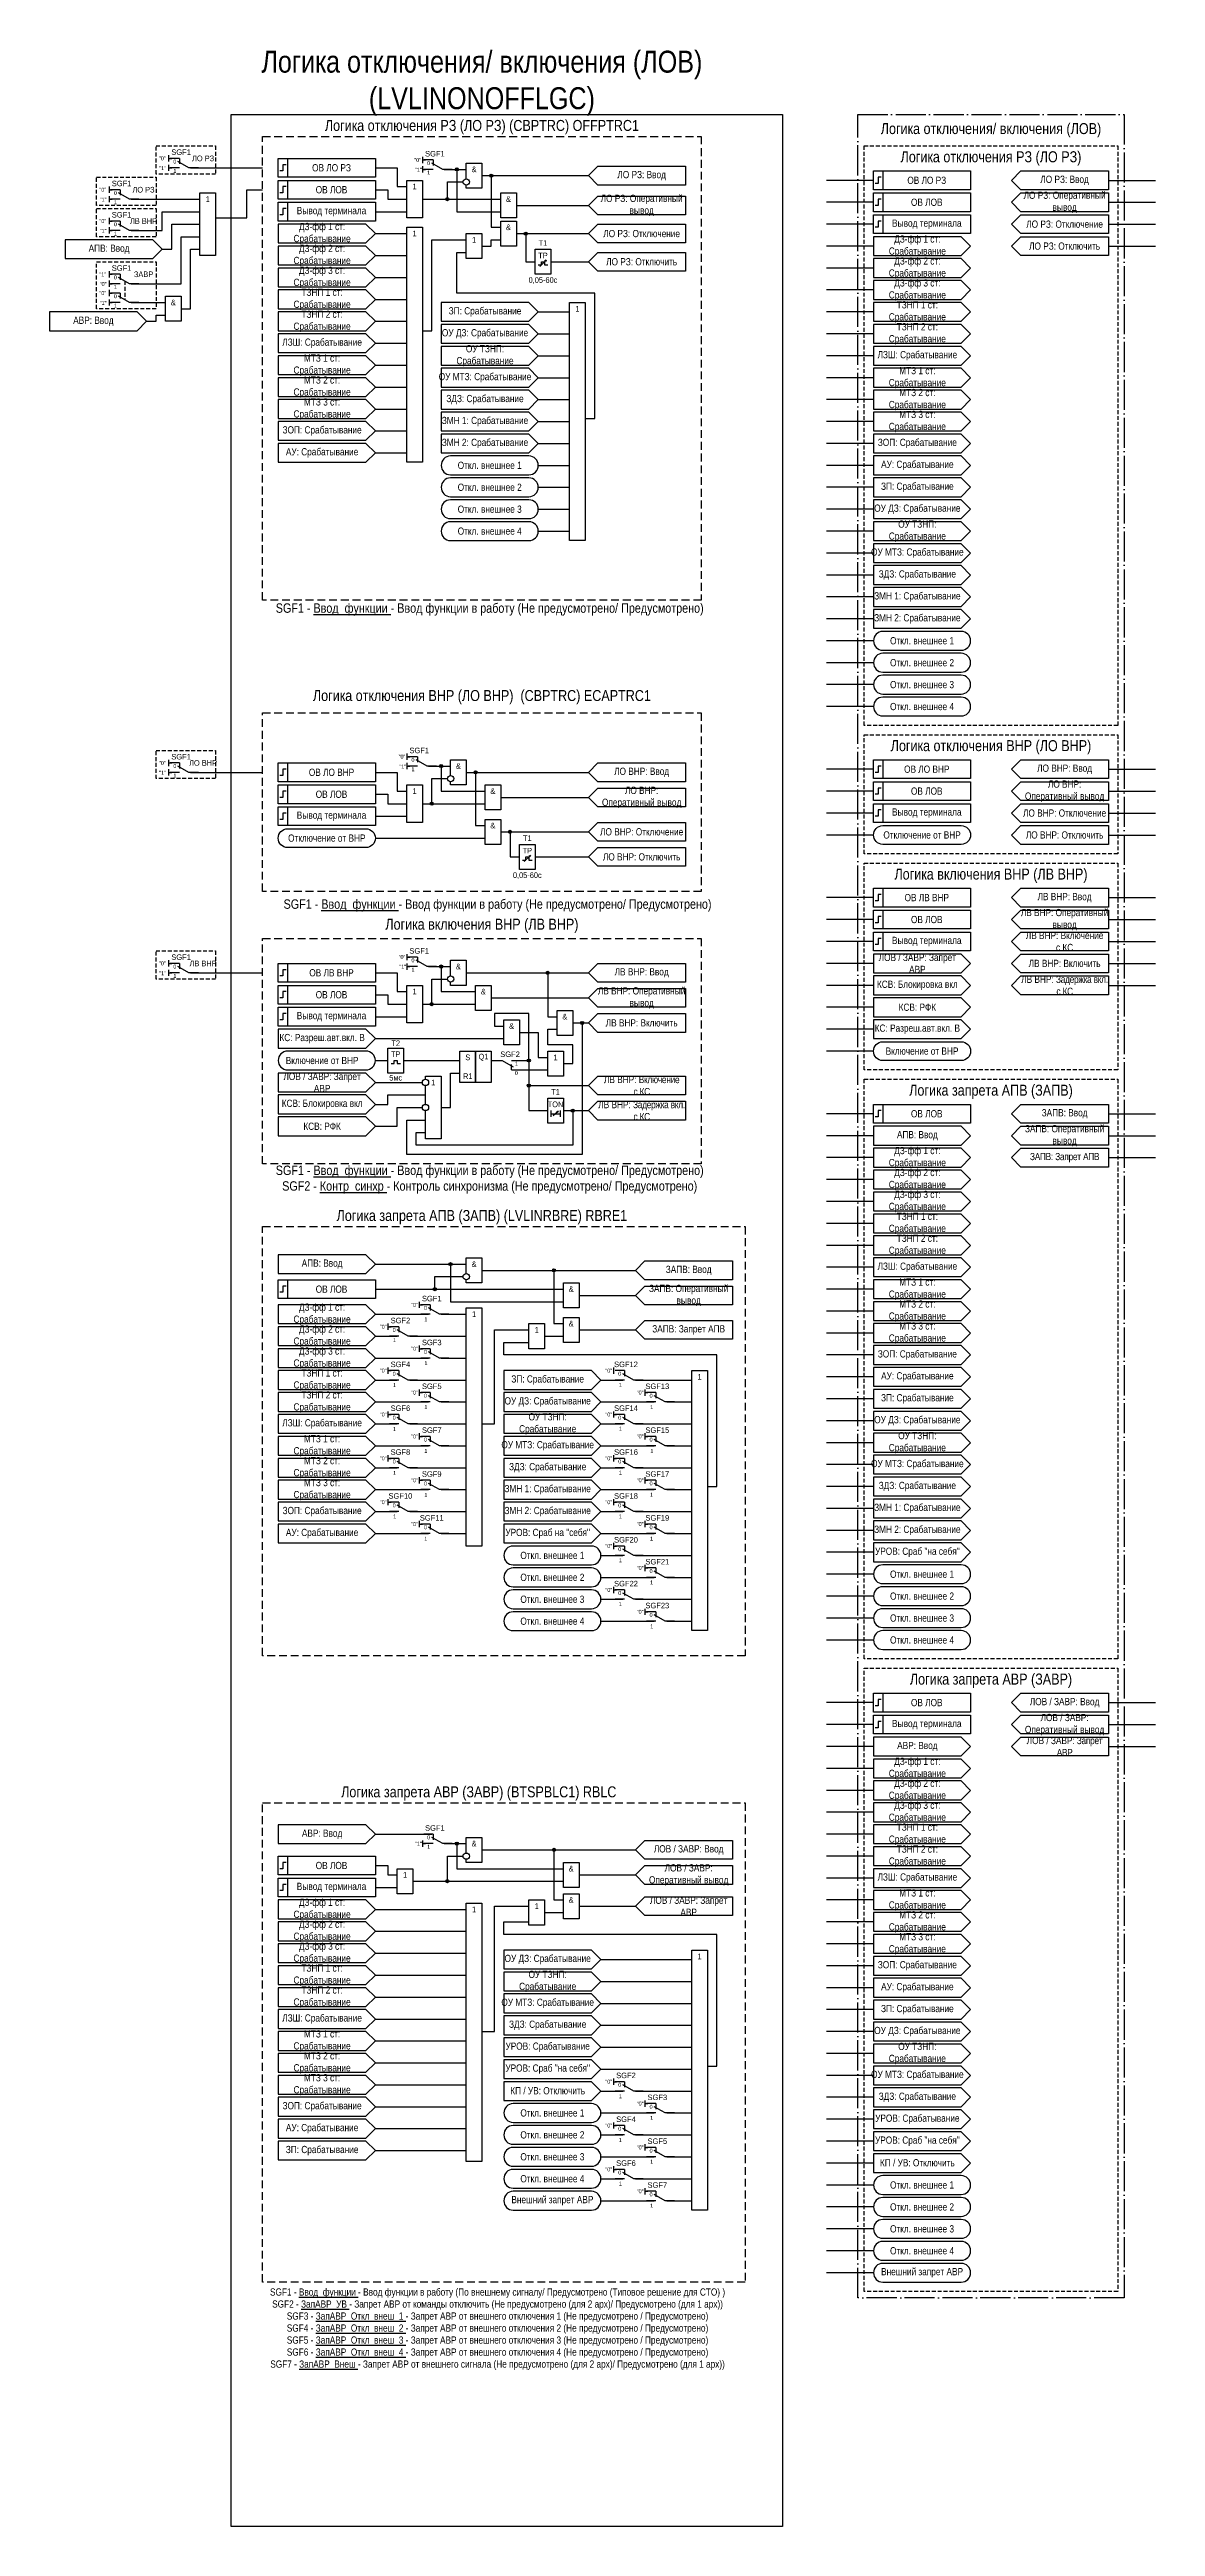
# Model space of a CAD drawing. Header units: millimetres. Extents: x -58 to 295, y 0 to 791.
import ezdxf
from ezdxf.enums import TextEntityAlignment as Align

# ---------------------------------------------------------------- set-up
doc = ezdxf.new("R2010")
doc.units = ezdxf.units.MM
doc.linetypes.add('ACAD_ISO04W100', pattern=[30, 24, -3, 0, -3])
doc.linetypes.add('штриховая2', pattern=[0.375, 0.25, -0.125])
doc.layers.add('TEXT', color=7, linetype='Continuous', lineweight=25)
doc.layers.add('Основная', color=7, linetype='Continuous')
doc.styles.add('2.5_Gost_RD', font='ARIALN.TTF', dxfattribs={"height": 2.5})
doc.styles.add('3.5_Gost_RD', font='ARIALN.TTF', dxfattribs={"height": 3.5})
doc.styles.add('Вывод', font='ARIALN.TTF', dxfattribs={"height": 2.5})
doc.styles.add('Компонент', font='ARIALN.TTF', dxfattribs={"height": 3.5})

msp = doc.modelspace()

# ---------------------------------------------------------------- texts
at = {"color": 30, "ltscale": 100, "attachment_point": 5}
for s, insert, char_height, width, style in [('{\\C3;Логика отключения/ включения (ЛОВ) (LVLINONOFFLGC)}', (80, 780), 7, 160, '3.5_Gost_RD'), ('Логика отключения РЗ (ЛО РЗ) (CBPTRC) {\\C6;OFFPTRC1}', (80, 766), 3.5, 140, '3.5_Gost_RD'), ('Логика отключения/ включения (ЛОВ)', (242.5, 765), 3.5, 85, '3.5_Gost_RD'), ('ЛО РЗ', (-9, 756), 1.8, 8, '2.5_Gost_RD'), ('Логика отключения РЗ (ЛО РЗ)', (242.5, 756), 3.5, 81, '3.5_Gost_RD'), ('ЛО РЗ', (-28, 746), 1.8, 8, '2.5_Gost_RD'), ('ЛВ ВНР', (-28, 736), 1.8, 8, '2.5_Gost_RD'), ('ЗАВР', (-28, 719), 1.8, 7.6733, '2.5_Gost_RD'), ('SGF1 - {\\LВвод_функции} - Ввод функции в работу (Не предусмотрено/ Предусмотрено)', (82.5, 612), 3, 145, '3.5_Gost_RD'), ('Логика отключения ВНР (ЛО ВНР)  (CBPTRC) {\\C6;ECAPTRC1}', (80, 584), 3.5, 140, '3.5_Gost_RD'), ('Логика отключения ВНР (ЛО ВНР)', (242.5, 568), 3.5, 81, '3.5_Gost_RD'), ('ЛО ВНР', (-9, 563), 1.8, 8, '2.5_Gost_RD'), ('Логика включения ВНР (ЛВ ВНР)', (242.5, 527), 3.5, 81, '3.5_Gost_RD'), ('SGF1 - {\\LВвод_функции} - Ввод функции в работу (Не предусмотрено/ Предусмотрено)', (85, 517.5), 3, 150, '3.5_Gost_RD'), ('Логика включения ВНР (ЛВ ВНР)', (80, 511), 3.5, 140, '3.5_Gost_RD'), ('ЛВ ВНР', (-9, 499), 1.8, 8, '2.5_Gost_RD'), ('Логика запрета АПВ (ЗАПВ)', (242.5, 458), 3.5, 81, '3.5_Gost_RD'), ('SGF1 - {\\LВвод_функции} - Ввод функции в работу (Не предусмотрено/ Предусмотрено)\\PSGF2 - {\\LКонтр_синхр} - Контроль синхронизма (Не предусмотрено/ Предусмотрено)', (82.5, 430), 3, 145, '3.5_Gost_RD'), ('Логика запрета АПВ (ЗАПВ) (LVLINRBRE) {\\C6;RBRE1}', (80, 418), 3.5, 140, '3.5_Gost_RD'), ('Логика запрета АВР (ЗАВР)', (242.5, 270), 3.5, 81, '3.5_Gost_RD'), ('Логика запрета АВР (ЗАВР) (BTSPBLC1) {\\C6;RBLC}', (79, 234), 3.5, 140, '3.5_Gost_RD'), ('SGF1 - {\\LВвод_функции} - Ввод функции в работу (По внешнему сигналу/ Предусмотрено (Типовое решение для СТО) )\\PSGF2 - {\\LЗапАВР_УВ} - Запрет АВР от команды отключить (Не предусмотрено (для 2 арх)/ Предусмотрено (для 1 арх))\\PSGF3 - {\\LЗапАВР_Откл_внеш_1} - Запрет АВР от внешнего отключения 1 (Не предусмотрено / Предусмотрено)\\PSGF4 - {\\LЗапАВР_Откл_внеш_2} - Запрет АВР от внешнего отключения 2 (Не предусмотрено / Предусмотрено)\\PSGF5 - {\\LЗапАВР_Откл_внеш_3} - Запрет АВР от внешнего отключения 3 (Не предусмотрено / Предусмотрено)\\PSGF6 - {\\LЗапАВР_Откл_внеш_4} - Запрет АВР от внешнего отключения 4 (Не предусмотрено / Предусмотрено)\\PSGF7 - {\\LЗапАВР_Внеш} - Запрет АВР от внешнего сигнала (Не предусмотрено (для 2 арх)/ Предусмотрено (для 1 арх))', (85, 63), 2.3, 150, '3.5_Gost_RD')]:
    msp.add_mtext(s, dxfattribs=dict(at, insert=insert, char_height=char_height, width=width, style=style))
at = {"color": 6, "ltscale": 100, "char_height": 1.25, "attachment_point": 1, "style": '3.5_Gost_RD'}
for insert in [(-23, 753.5), (-42, 743.5), (-42, 733.5), (-42, 710.5), (-23, 560.5), (-23, 496.5)]:
    msp.add_mtext_dynamic_manual_height_columns('"1"', width=2, gutter_width=17.5, heights=[0], dxfattribs=dict(at, insert=insert))
at = {"ltscale": 100, "char_height": 1.25, "attachment_point": 1, "style": '3.5_Gost_RD'}
for s, insert in [('"1"', (58.65, 753)), ('"0"', (-42, 716.5)), ('"1"', (53.64, 562.5)), ('"1"', (53.65, 498.6)), ('1', (61.64, 386)), ('1', (51.63, 379.34)), ('1', (61.67, 372.01)), ('1', (51.64, 365)), ('1', (123.71, 365.08)), ('1', (61.64, 358)), ('1', (133.73, 357.96)), ('1', (51.64, 351)), ('1', (123.71, 351.08)), ('1', (61.64, 344)), ('1', (133.78, 343.94)), ('1', (51.64, 337)), ('1', (123.71, 337.08)), ('1', (61.64, 329.89)), ('1', (133.68, 330)), ('1', (51.71, 323.08)), ('1', (123.71, 323.08)), ('1', (61.63, 315.96)), ('1', (123.71, 309.08)), ('1', (133.68, 316)), ('1', (133.73, 315.98)), ('1', (133.68, 302)), ('1', (133.73, 301.98)), ('1', (123.71, 295.08)), ('1', (133.73, 287.98)), ('"1"', (58.65, 218.6)), ('1', (123.72, 137.97)), ('1', (133.71, 131.08)), ('1', (123.68, 124)), ('1', (123.73, 123.98)), ('1', (133.71, 117.08)), ('1', (123.71, 110.08)), ('1', (133.71, 103.08))]:
    msp.add_mtext_dynamic_manual_height_columns(s, width=2, gutter_width=17.5, heights=[0], dxfattribs=dict(at, insert=insert))
at = {"ltscale": 100, "char_height": 1.8, "width": 5, "attachment_point": 5, "style": '2.5_Gost_RD'}
for s, insert in [('&', (77.5, 752.5)), ('1', (58.5, 747)), ('&', (88.5, 743)), ('1', (58.5, 732)), ('1', (77.5, 730)), ('&', (88.5, 734)), ('T1', (99.5, 729)), ('TP', (99.5, 725)), ('0,05-60с', (99.5, 717)), ('1', (110.5, 708)), ('&', (72.5, 562)), ('1', (58.5, 554)), ('&', (83.5, 554)), ('&', (83.5, 543)), ('T1', (94.5, 539)), ('TP', (94.5, 535)), ('0,05-60с', (94.5, 527)), ('&', (72.5, 498)), ('1', (58.5, 490)), ('&', (80.5, 490)), ('&', (106.5, 482)), ('&', (89.5, 479)), ('TP', (52.5, 470)), ('T2', (52.5, 473.5)), ('S', (75.5, 469)), ('Q1', (80.5, 469)), ('1', (103.5, 469)), ('5мс', (52.5, 462.5)), ('1', (64.5, 461)), ('R1', (75.5, 463)), ('T1', (103.5, 458)), ('TON', (103.5, 454)), ('&', (77.5, 403)), ('&', (108.5, 395)), ('1', (77.5, 387)), ('1', (97.5, 382)), ('&', (108.5, 384)), ('1', (149.5, 367)), ('&', (77.5, 218)), ('1', (55.5, 208)), ('&', (108.5, 210)), ('1', (77.5, 197)), ('1', (97.5, 198)), ('&', (108.5, 200)), ('1', (149.5, 182))]:
    msp.add_mtext(s, dxfattribs=dict(at, insert=insert))
at = {"color": 6, "ltscale": 100, "char_height": 1.8, "width": 5, "attachment_point": 5, "style": '2.5_Gost_RD'}
for s, insert in [('1', (-7.5, 743)), ('&', (-18.5, 710))]:
    msp.add_mtext(s, dxfattribs=dict(at, insert=insert))
at = {"layer": 'TEXT', "ltscale": 100, "char_height": 2.3, "attachment_point": 5, "style": '2.5_Gost_RD'}
for s, insert, width in [('ОВ ЛО РЗ', (32, 753), 28), ('ЛО РЗ: Ввод', (131, 750.5), 28), ('ОВ ЛОВ', (32, 746), 28), ('ЛО РЗ: Оперативный вывод', (131, 741), 28), ('ОВ ЛО РЗ', (222, 749), 28), ('ЛО РЗ: Оперативный вывод', (266, 742), 28), ('ЛО РЗ: Ввод', (266, 749), 28), ('ДЗ-фф 1 ст: Срабатывание', (29, 732), 28), ('Вывод терминала', (32, 739), 28), ('Вывод терминала', (222, 735), 28), ('ОВ ЛОВ', (222, 742), 28), ('ЛО РЗ: Отключение', (266, 735), 28), ('АПВ: Ввод', (-39, 727), 28), ('ДЗ-фф 2 ст: Срабатывание', (29, 725), 28), ('ЛО РЗ: Отключение', (131, 732), 28), ('ДЗ-фф 1 ст: Срабатывание', (219, 728), 28), ('ЛО РЗ: Отключить', (266, 728), 28), ('ДЗ-фф 3 ст: Срабатывание', (29, 718), 28), ('ЛО РЗ: Отключить', (131, 723), 28), ('ДЗ-фф 2 ст: Срабатывание', (219, 721), 28), ('\\A1;ТЗНП 1 ст: {\\A0;Срабатывание}', (29, 711), 28), ('ДЗ-фф 3 ст: Срабатывание', (219, 714), 28), ('АВР: Ввод', (-44, 704), 28), ('\\A1;ТЗНП 2 ст: {\\A0;Срабатывание}', (29, 704), 28), ('ЗП: Срабатывание', (81, 707), 28), ('\\A1;ТЗНП 1 ст: {\\A0;Срабатывание}', (219, 707), 28), ('ЛЗШ: Срабатывание', (29, 697), 28), ('ОУ ДЗ: Срабатывание ', (81, 700), 28), ('ОУ ТЗНП: Срабатывание ', (81, 693), 28), ('\\A1;ТЗНП 2 ст: {\\A0;Срабатывание}', (219, 700), 28), ('\\A1;МТЗ 1 ст: Срабатывание', (29, 690), 28), ('ЛЗШ: Срабатывание', (219, 693), 28), ('\\A1;МТЗ 1 ст: Срабатывание', (219, 686), 28), ('\\A1;МТЗ 2 ст: Срабатывание', (29, 683), 28), ('ОУ МТЗ: Срабатывание ', (81, 686), 28), ('ЗДЗ: Срабатывание ', (81, 679), 28), ('\\A1;МТЗ 2 ст: Срабатывание', (219, 679), 28), ('\\A1;МТЗ 3 ст: Срабатывание', (29, 676), 28), ('ЗМН 1: Срабатывание ', (81, 672), 28), ('\\A1;МТЗ 3 ст: Срабатывание', (219, 672), 28), ('ЗОП: Срабатывание', (29, 669), 28), ('ЗМН 2: Срабатывание ', (81, 665), 28), ('ЗОП: Срабатывание', (219, 665), 28), ('АУ: Срабатывание', (29, 662), 28), ('Откл. внешнее 1', (82.5, 658), 31), ('АУ: Срабатывание', (219, 658), 28), ('Откл. внешнее 2', (82.5, 651), 31), ('ЗП: Срабатывание', (219, 651), 28), ('Откл. внешнее 3', (82.5, 644), 31), ('ОУ ДЗ: Срабатывание ', (219, 644), 28), ('Откл. внешнее 4', (82.5, 637), 31), ('ОУ ТЗНП: Срабатывание ', (219, 637), 28), ('ОУ МТЗ: Срабатывание ', (219, 630), 28), ('ЗМН 1: Срабатывание ', (219, 616), 28), ('ЗДЗ: Срабатывание ', (219, 623), 28), ('ЗМН 2: Срабатывание ', (219, 609), 28), ('Откл. внешнее 1', (220.5, 602), 31), ('Откл. внешнее 2', (220.5, 595), 31), ('Откл. внешнее 3', (220.5, 588), 31), ('Откл. внешнее 4', (220.5, 581), 31), ('ЛО ВНР: Ввод', (131, 560), 28), ('ОВ ЛО ВНР', (222, 561), 28), ('ЛО ВНР: Ввод', (266, 561), 28), ('ОВ ЛО ВНР', (32, 560), 28), ('ОВ ЛОВ', (32, 553), 28), ('ЛО ВНР: \\PОперативный вывод', (131, 552), 28), ('ОВ ЛОВ', (222, 554), 28), ('ЛО ВНР: \\PОперативный вывод', (266, 554), 28), ('Вывод терминала', (32, 546), 28), ('Вывод терминала', (222, 547), 28), ('ЛО ВНР: Отключение', (266, 547), 28), ('Отключение от ВНР', (30.5, 539), 31), ('ЛО ВНР: Отключение', (131, 541), 28), ('Отключение от ВНР', (220.5, 540), 31), ('ЛО ВНР: Отключить', (266, 540), 28), ('ЛО ВНР: Отключить', (131, 533), 28), ('ОВ ЛВ ВНР', (222, 520), 28), ('ОВ ЛОВ', (222, 513), 28), ('ЛВ ВНР: Оперативный вывод', (266, 513), 28), ('ЛВ ВНР: Ввод', (266, 520), 28), ('Вывод терминала', (222, 506), 28), ('ЛВ ВНР: Включение \\Pс КС', (266, 506), 28), ('{\\C3;ЛОВ / ЗАВР: Запрет АВР}', (219, 499), 28), ('ЛВ ВНР: Включить', (266, 499), 28), ('ОВ ЛВ ВНР', (32, 496), 28), ('ЛВ ВНР: Оперативный вывод', (131, 488), 28), ('ЛВ ВНР: Ввод', (131, 496), 28), ('ЛВ ВНР: {\\T0.95;Задержка вкл. с КС}', (266, 492), 28), ('Вывод терминала', (32, 482), 28), ('ОВ ЛОВ', (32, 489), 28), ('КСВ: РФК', (219, 485), 28), ('КС: Разреш.авт.вкл. В', (29, 475), 28), ('ЛВ ВНР: Включить', (131, 480), 28), ('КС: Разреш.авт.вкл. В', (219, 478), 28), ('Включение от ВНР', (29, 468), 28), ('Включение от ВНР', (220.5, 471), 31), ('ЛОВ / ЗАВР: Запрет АВР', (29, 461), 28), ('\\pt16.1;ЛВ ВНР: {\\T0.95;Включение \\Pс КС}', (131, 460), 28), ('КСВ: Блокировка вкл', (29, 454), 28), ('ЛВ ВНР: {\\T0.95;Задержка вкл. с КС}', (131, 452), 28), ('ОВ ЛОВ', (222, 451), 28), ('ЗАПВ: Ввод', (266, 451), 28), ('КСВ: РФК', (29, 447), 28), ('АПВ: Ввод', (219, 444), 28), ('ЗАПВ: Оперативный вывод', (266, 444), 28), ('ДЗ-фф 1 ст: Срабатывание', (219, 437), 28), ('{\\T0.95;ЗАПВ: Запрет АПВ}', (266, 437), 28), ('ДЗ-фф 2 ст: Срабатывание', (219, 430), 28), ('ДЗ-фф 3 ст: Срабатывание', (219, 423), 28), ('\\A1;ТЗНП 1 ст: {\\A0;Срабатывание}', (219, 416), 28), ('\\A1;ТЗНП 2 ст: {\\A0;Срабатывание}', (219, 409), 28), ('АПВ: Ввод', (29, 403), 28), ('ЛЗШ: Срабатывание', (219, 402), 28), ('ОВ ЛОВ', (32, 395), 28), ('ЗАПВ: Оперативный вывод', (146, 393), 28), ('ЗАПВ: Ввод', (146, 401), 28), ('\\A1;МТЗ 1 ст: Срабатывание', (219, 395), 28), ('ДЗ-фф 1 ст: Срабатывание', (29, 387), 28), ('\\A1;МТЗ 2 ст: Срабатывание', (219, 388), 28), ('ДЗ-фф 2 ст: Срабатывание', (29, 380), 28), ('ЗАПВ: Запрет АПВ', (146, 382), 28), ('\\A1;МТЗ 3 ст: Срабатывание', (219, 381), 28), ('ДЗ-фф 3 ст: Срабатывание', (29, 373), 28), ('ЗОП: Срабатывание', (219, 374), 28), ('\\A1;ТЗНП 1 ст: {\\A0;Срабатывание}', (29, 366), 28), ('ЗП: Срабатывание', (101, 366), 28), ('АУ: Срабатывание', (219, 367), 28), ('\\A1;ТЗНП 2 ст: {\\A0;Срабатывание}', (29, 359), 28), ('ОУ ДЗ: Срабатывание ', (101, 359), 28), ('ЗП: Срабатывание', (219, 360), 28), ('ЛЗШ: Срабатывание', (29, 352), 28), ('\\A1;МТЗ 1 ст: Срабатывание', (29, 345), 28), ('ОУ ТЗНП: Срабатывание ', (101, 352), 28), ('ОУ ДЗ: Срабатывание ', (219, 353), 28), ('ОУ ТЗНП: Срабатывание ', (219, 346), 28), ('\\A1;МТЗ 2 ст: Срабатывание', (29, 338), 28), ('ОУ МТЗ: Срабатывание ', (101, 345), 28), ('ОУ МТЗ: Срабатывание ', (219, 339), 28), ('\\A1;МТЗ 3 ст: Срабатывание', (29, 331), 28), ('ЗМН 1: Срабатывание ', (101, 331), 28), ('ЗДЗ: Срабатывание ', (101, 338), 28), ('ЗДЗ: Срабатывание ', (219, 332), 28), ('ЗОП: Срабатывание', (29, 324), 28), ('ЗМН 2: Срабатывание ', (101, 324), 28), ('ЗМН 1: Срабатывание ', (219, 325), 28), ('АУ: Срабатывание', (29, 317), 28), ('УРОВ: Сраб на "себя"', (101, 317), 28), ('ЗМН 2: Срабатывание ', (219, 318), 28), ('Откл. внешнее 1', (102.5, 310), 31), ('УРОВ: Сраб "на себя"', (219, 311), 28), ('Откл. внешнее 2', (102.5, 303), 31), ('Откл. внешнее 1', (220.5, 304), 31), ('Откл. внешнее 3', (102.5, 296), 31), ('Откл. внешнее 2', (220.5, 297), 31), ('Откл. внешнее 4', (102.5, 289), 31), ('Откл. внешнее 3', (220.5, 290), 31), ('Откл. внешнее 4', (220.5, 283), 31), ('ОВ ЛОВ', (222, 263), 28), ('Вывод терминала', (222, 256), 28), ('ДЗ-фф 1 ст: Срабатывание', (219, 242), 28), ('АВР: Ввод', (219, 249), 28), ('ДЗ-фф 2 ст: Срабатывание', (219, 235), 28), ('ДЗ-фф 3 ст: Срабатывание', (219, 228), 28), ('АВР: Ввод', (29, 221), 28), ('\\A1;ТЗНП 1 ст: {\\A0;Срабатывание}', (219, 221), 28), ('ЛОВ / ЗАВР: Ввод', (146, 216), 28), ('\\A1;ТЗНП 2 ст: {\\A0;Срабатывание}', (219, 214), 28), ('ОВ ЛОВ', (32, 211), 28), ('ЛОВ / ЗАВР: Оперативный вывод', (146, 208), 28), ('ЛЗШ: Срабатывание', (219, 207), 28), ('ДЗ-фф 1 ст: Срабатывание', (29, 197), 28), ('Вывод терминала', (32, 204), 28), ('ЛОВ / ЗАВР: Запрет АВР', (146, 198), 28), ('\\A1;МТЗ 1 ст: Срабатывание', (219, 200), 28), ('ДЗ-фф 2 ст: Срабатывание', (29, 190), 28), ('\\A1;МТЗ 2 ст: Срабатывание', (219, 193), 28), ('ДЗ-фф 3 ст: Срабатывание', (29, 183), 28), ('ОУ ДЗ: Срабатывание ', (101, 181), 28), ('\\A1;МТЗ 3 ст: Срабатывание', (219, 186), 28), ('\\A1;ТЗНП 1 ст: {\\A0;Срабатывание}', (29, 176), 28), ('ОУ ТЗНП: Срабатывание ', (101, 174), 28), ('ЗОП: Срабатывание', (219, 179), 28), ('\\A1;ТЗНП 2 ст: {\\A0;Срабатывание}', (29, 169), 28), ('ОУ МТЗ: Срабатывание ', (101, 167), 28), ('АУ: Срабатывание', (219, 172), 28), ('ЗП: Срабатывание', (219, 165), 28), ('ЛЗШ: Срабатывание', (29, 162), 28), ('\\A1;МТЗ 1 ст: Срабатывание', (29, 155), 28), ('ЗДЗ: Срабатывание ', (101, 160), 28), ('ОУ ДЗ: Срабатывание ', (219, 158), 28), ('\\A1;МТЗ 2 ст: Срабатывание', (29, 148), 28), ('УРОВ: Срабатывание ', (101, 153), 28), ('ОУ ТЗНП: Срабатывание ', (219, 151), 28), ('\\A1;МТЗ 3 ст: Срабатывание', (29, 141), 28), ('УРОВ: Сраб "на себя"', (101, 146), 28), ('ОУ МТЗ: Срабатывание ', (219, 144), 28), ('ЗОП: Срабатывание', (29, 134), 28), ('КП / УВ: Отключить', (101, 139.09), 28), ('ЗДЗ: Срабатывание ', (219, 137), 28), ('АУ: Срабатывание', (29, 127), 28), ('Откл. внешнее 1', (102.5, 132), 31), ('УРОВ: Срабатывание ', (219, 130), 28), ('ЗП: Срабатывание', (29, 120), 28), ('Откл. внешнее 2', (102.5, 125), 31), ('Откл. внешнее 3', (102.5, 118), 31), ('УРОВ: Сраб "на себя"', (219, 123), 28), ('Откл. внешнее 4', (102.5, 111), 31), ('КП / УВ: Отключить', (219, 116.09), 28), ('Внешний запрет АВР', (102.5, 104), 31), ('Откл. внешнее 1', (220.5, 109), 31), ('Откл. внешнее 2', (220.5, 102), 31), ('Откл. внешнее 3', (220.5, 95), 31), ('Откл. внешнее 4', (220.5, 88), 31), ('Внешний запрет АВР', (220.5, 81), 31)]:
    msp.add_mtext(s, dxfattribs=dict(at, insert=insert, width=width))
at = {"layer": 'TEXT', "color": 3, "ltscale": 100, "char_height": 2.3, "width": 28, "attachment_point": 5, "style": '2.5_Gost_RD'}
for s, insert in [('КСВ: Блокировка вкл', (219, 492)), ('ЛОВ / ЗАВР: Ввод', (266, 263)), ('ЛОВ / ЗАВР: Оперативный вывод', (266, 256)), ('ЛОВ / ЗАВР{\\T0.95;: Запрет АВР}', (266, 249))]:
    msp.add_mtext(s, dxfattribs=dict(at, insert=insert))

# ---------------------------------------------------------------- blocks, each defined once
blk = doc.blocks.new('Точка')
at = {"ltscale": 100}
h = blk.add_hatch(color=256, dxfattribs=at)
h.dxf.hatch_style = 1
edge = h.paths.add_edge_path()
edge.add_arc((0, 0), 0.5, 0, 360)
blk.add_circle((0, 0), 0.5, dxfattribs=at)
blk = doc.blocks.new('*U958')
at = {"layer": 'Основная', "color": 0}
blk.add_line((0, 0), (7, 4), dxfattribs=at)
at = {"layer": 'Основная', "ltscale": 0.35}
blk.add_line((6, 6), (6, 2.5), dxfattribs=at)
blk = doc.blocks.new('*U1053')
at = {"layer": 'Основная', "color": 0}
for p, q in [((-3, 6), (-9, 6)), ((-3, 0), (-9, 0)), ((9, 0), (3, 0))]:
    blk.add_line(p, q, dxfattribs=at)
at = {"layer": 'Основная', "ltscale": 0.25, "xscale": -1}
blk.add_blockref('*U958', (3, 0), dxfattribs=at)
at = {"layer": 'Основная'}
for tag, height, style, p in [('В1', 2.5, 'Вывод', (-13, 6)), ('В2', 2.5, 'Вывод', (-6, 4)), ('ОУ', 3.5, 'Компонент', (-2, 10)), ('В3', 2.5, 'Вывод', (-6, -2))]:
    blk.add_attdef(tag, text='', height=height, dxfattribs=dict(at, style=style)).set_placement(p, align=Align.MIDDLE_CENTER)
blk = doc.blocks.new('*U1055')
at = {"layer": 'Основная', "color": 0}
for p, q in [((-3, 6), (-9, 6)), ((-3, 0), (-9, 0)), ((9, 0), (3, 0))]:
    blk.add_line(p, q, dxfattribs=at)
at = {"layer": 'Основная', "ltscale": 0.25, "xscale": -1}
blk.add_blockref('*U958', (3, 0), dxfattribs=at)
at = {"layer": 'Основная'}
for tag, height, style, p in [('В1', 2.5, 'Вывод', (-13, 6)), ('В2', 2.5, 'Вывод', (-6, 4)), ('ОУ', 3.5, 'Компонент', (-2, 10)), ('В3', 2.5, 'Вывод', (-6, -2))]:
    blk.add_attdef(tag, text='', height=height, dxfattribs=dict(at, style=style)).set_placement(p, align=Align.MIDDLE_CENTER)
blk = doc.blocks.new('*U1058')
at = {"layer": 'Основная', "color": 0}
for p, q in [((-3, 6), (-9, 6)), ((-3, 0), (-9, 0)), ((9, 0), (3, 0))]:
    blk.add_line(p, q, dxfattribs=at)
at = {"layer": 'Основная', "ltscale": 0.25, "xscale": -1}
blk.add_blockref('*U958', (3, 0), dxfattribs=at)
at = {"layer": 'Основная'}
for tag, height, style, p in [('В1', 2.5, 'Вывод', (-13, 6)), ('В2', 2.5, 'Вывод', (-6, 4)), ('В3', 2.5, 'Вывод', (-6, 4)), ('ОУ', 3.5, 'Компонент', (-2, 10))]:
    blk.add_attdef(tag, text='', height=height, dxfattribs=dict(at, style=style)).set_placement(p, align=Align.MIDDLE_CENTER)
blk = doc.blocks.new('*U1057')
at = {"layer": 'Основная', "color": 0}
for p, q in [((-3, 6), (-9, 6)), ((-3, 0), (-9, 0)), ((9, 0), (3, 0))]:
    blk.add_line(p, q, dxfattribs=at)
at = {"layer": 'Основная', "ltscale": 0.25, "xscale": -1}
blk.add_blockref('*U958', (3, 0), dxfattribs=at)
at = {"layer": 'Основная'}
for tag, height, style, p in [('В1', 2.5, 'Вывод', (-13, 6)), ('В2', 2.5, 'Вывод', (-6, 4)), ('В3', 2.5, 'Вывод', (-6, 4)), ('ОУ', 3.5, 'Компонент', (-2, 10))]:
    blk.add_attdef(tag, text='', height=height, dxfattribs=dict(at, style=style)).set_placement(p, align=Align.MIDDLE_CENTER)
blk = doc.blocks.new('*U1060')
at = {"layer": 'Основная', "color": 0}
for p, q in [((-3, 6), (-9, 6)), ((-3, 0), (-9, 0)), ((9, 0), (3, 0))]:
    blk.add_line(p, q, dxfattribs=at)
at = {"layer": 'Основная', "ltscale": 0.25, "xscale": -1}
blk.add_blockref('*U958', (3, 0), dxfattribs=at)
at = {"layer": 'Основная'}
for tag, height, style, p in [('В1', 2.5, 'Вывод', (-13, 6)), ('В2', 2.5, 'Вывод', (-6, 4)), ('В3', 2.5, 'Вывод', (-6, 4)), ('ОУ', 3.5, 'Компонент', (-2, 10))]:
    blk.add_attdef(tag, text='', height=height, dxfattribs=dict(at, style=style)).set_placement(p, align=Align.MIDDLE_CENTER)
blk = doc.blocks.new('*U1059')
at = {"layer": 'Основная', "color": 0}
for p, q in [((-3, 6), (-9, 6)), ((-3, 0), (-9, 0)), ((9, 0), (3, 0))]:
    blk.add_line(p, q, dxfattribs=at)
at = {"layer": 'Основная', "ltscale": 0.25, "xscale": -1}
blk.add_blockref('*U958', (3, 0), dxfattribs=at)
at = {"layer": 'Основная'}
for tag, height, style, p in [('В1', 2.5, 'Вывод', (-13, 6)), ('В2', 2.5, 'Вывод', (-6, 4)), ('В3', 2.5, 'Вывод', (-6, 4)), ('ОУ', 3.5, 'Компонент', (-2, 10))]:
    blk.add_attdef(tag, text='', height=height, dxfattribs=dict(at, style=style)).set_placement(p, align=Align.MIDDLE_CENTER)
blk = doc.blocks.new('*U985')
at = {"layer": 'Основная', "color": 0}
for p, q in [((-3, 6), (-9, 6)), ((-3, 0), (-9, 0)), ((9, 0), (3, 0))]:
    blk.add_line(p, q, dxfattribs=at)
at = {"layer": 'Основная', "ltscale": 0.25, "xscale": -1}
blk.add_blockref('*U958', (3, 0), dxfattribs=at)
at = {"layer": 'Основная'}
for tag, height, style, p in [('В1', 2.5, 'Вывод', (-14, 6)), ('В2', 2.5, 'Вывод', (-6, 4)), ('ОУ', 3.5, 'Компонент', (-2, 10)), ('В3', 2.5, 'Вывод', (-6, -2))]:
    blk.add_attdef(tag, text='', height=height, dxfattribs=dict(at, style=style)).set_placement(p, align=Align.MIDDLE_CENTER)
blk = doc.blocks.new('*U1054')
at = {"layer": 'Основная', "color": 0}
for p, q in [((-3, 6), (-9, 6)), ((-3, 0), (-9, 0)), ((9, 0), (3, 0))]:
    blk.add_line(p, q, dxfattribs=at)
at = {"layer": 'Основная', "ltscale": 0.25, "xscale": -1}
blk.add_blockref('*U958', (3, 0), dxfattribs=at)
at = {"layer": 'Основная'}
for tag, height, style, p in [('В1', 2.5, 'Вывод', (-13, 6)), ('В2', 2.5, 'Вывод', (-6, 4)), ('ОУ', 3.5, 'Компонент', (-2, 10)), ('В3', 2.5, 'Вывод', (-6, -2))]:
    blk.add_attdef(tag, text='', height=height, dxfattribs=dict(at, style=style)).set_placement(p, align=Align.MIDDLE_CENTER)
blk = doc.blocks.new('*U1064')
at = {"layer": 'Основная', "color": 0}
for p, q in [((-9, 0), (-3, 0)), ((3, 6), (9, 6)), ((3, 0), (9, 0))]:
    blk.add_line(p, q, dxfattribs=at)
at = {"layer": 'Основная', "ltscale": 0.25}
blk.add_blockref('*U958', (-3, 0), dxfattribs=at)
at = {"layer": 'Основная'}
for tag, height, style, p in [('В2', 2.5, 'Вывод', (6, 8)), ('В3', 2.5, 'Вывод', (6, 2)), ('В1', 2.5, 'Вывод', (13, 6)), ('ОУ', 3.5, 'Компонент', (2, -4))]:
    blk.add_attdef(tag, text='', height=height, dxfattribs=dict(at, style=style)).set_placement(p, align=Align.MIDDLE_CENTER)
blk = doc.blocks.new('*U1056')
at = {"layer": 'Основная', "color": 0}
for p, q in [((-3, 6), (-9, 6)), ((-3, 0), (-9, 0)), ((9, 0), (3, 0))]:
    blk.add_line(p, q, dxfattribs=at)
at = {"layer": 'Основная', "ltscale": 0.25, "xscale": -1}
blk.add_blockref('*U958', (3, 0), dxfattribs=at)
at = {"layer": 'Основная'}
for tag, height, style, p in [('В1', 2.5, 'Вывод', (-13, 6)), ('В2', 2.5, 'Вывод', (-6, 4)), ('В3', 2.5, 'Вывод', (-6, 4)), ('ОУ', 3.5, 'Компонент', (-2, 10))]:
    blk.add_attdef(tag, text='', height=height, dxfattribs=dict(at, style=style)).set_placement(p, align=Align.MIDDLE_CENTER)

# ---------------------------------------------------------------- linework, layer by layer
at = {"color": 6, "ltscale": 100}
for p, q in [((-20, 757), (-20, 755)), ((-20, 756), (-19, 756)), ((-20, 754), (-20, 752)), ((-20, 753), (-19, 753)), ((-39, 747), (-39, 745)), ((-39, 746), (-38, 746)), ((-39, 744), (-39, 742)), ((-39, 743), (-38, 743)), ((-39, 737), (-39, 735)), ((-39, 736), (-38, 736)), ((-39, 734), (-39, 732)), ((-39, 733), (-38, 733)), ((-39, 720), (-39, 718)), ((-39, 719), (-38, 719)), ((-39, 717), (-39, 715)), ((-39, 716), (-38, 716)), ((-39, 714), (-39, 712)), ((-39, 713), (-38, 713)), ((-39, 711), (-39, 709)), ((-39, 710), (-38, 710)), ((-20, 564), (-20, 562)), ((-20, 563), (-19, 563)), ((-20, 561), (-20, 559)), ((-20, 560), (-19, 560)), ((-20, 500), (-20, 498)), ((-20, 499), (-19, 499)), ((-20, 497), (-20, 495)), ((-20, 496), (-19, 496))]:
    msp.add_line(p, q, dxfattribs=at)
at = {"ltscale": 100}
for p, q in [((61, 756.5), (61, 754.5)), ((61, 755.5), (62, 755.5)), ((61, 753.5), (61, 751.5)), ((61, 752.5), (62, 752.5)), ((205, 749), (190, 749)), ((280, 749), (295, 749)), ((205, 742), (190, 742)), ((280, 742), (295, 742)), ((117, 735), (114, 732)), ((114, 732), (117, 729)), ((205, 735), (190, 735)), ((205, 728), (190, 728)), ((280, 735), (295, 735)), ((280, 728), (295, 728)), ((98.5, 721.5), (100.5, 723.5)), ((100.5, 723.5), (99.99, 723.25)), ((100.5, 723.5), (100.26, 723.02)), ((205, 721), (190, 721)), ((205, 714), (190, 714)), ((205, 707), (190, 707)), ((205, 700), (190, 700)), ((205, 693), (190, 693)), ((205, 686), (190, 686)), ((205, 679), (190, 679)), ((205, 672), (190, 672)), ((205, 665), (190, 665)), ((205, 658), (190, 658)), ((205, 651), (190, 651)), ((205, 644), (190, 644)), ((205, 637), (190, 637)), ((205, 630), (190, 630)), ((205, 623), (190, 623)), ((205, 616), (190, 616)), ((205, 609), (190, 609)), ((205, 602), (190, 602)), ((205, 595), (190, 595)), ((205, 588), (190, 588)), ((205, 581), (190, 581)), ((56, 566), (56, 564)), ((56, 565), (57, 565)), ((56, 563), (56, 561)), ((56, 562), (57, 562)), ((205, 561), (190, 561)), ((205, 554), (190, 554)), ((280, 561), (295, 561)), ((280, 554), (295, 554)), ((205, 547), (190, 547)), ((280, 547), (295, 547)), ((205, 540), (190, 540)), ((280, 540), (295, 540)), ((93.5, 531.5), (95.5, 533.5)), ((95.5, 533.5), (94.99, 533.25)), ((95.5, 533.5), (95.26, 533.02)), ((205, 520), (190, 520)), ((280, 520), (295, 520)), ((205, 513), (190, 513)), ((280, 513), (295, 513)), ((56, 502), (56, 500)), ((56, 501), (57, 501)), ((56, 499), (56, 497)), ((205, 506), (190, 506)), ((205, 499), (190, 499)), ((280, 506), (295, 506)), ((280, 499), (295, 499)), ((56, 498), (57, 498)), ((205, 492), (190, 492)), ((280, 492), (295, 492)), ((205, 485), (190, 485)), ((205, 478), (190, 478)), ((205, 471), (190, 471)), ((102.71, 450.4), (104.38, 451.88)), ((104.38, 451.88), (103.86, 451.66)), ((104.38, 451.88), (104.12, 451.42)), ((205, 451), (190, 451)), ((280, 451), (295, 451)), ((205, 444), (190, 444)), ((280, 444), (295, 444)), ((205, 437), (190, 437)), ((280, 437), (295, 437)), ((205, 430), (190, 430)), ((205, 423), (190, 423)), ((205, 416), (190, 416)), ((205, 409), (190, 409)), ((205, 402), (190, 402)), ((60, 391), (60, 389)), ((60, 390), (61, 390)), ((205, 395), (190, 395)), ((205, 388), (190, 388)), ((50, 384), (50, 382)), ((50, 383), (51, 383)), ((132, 385), (129, 382)), ((129, 382), (132, 379)), ((205, 381), (190, 381)), ((60, 377), (60, 375)), ((60, 376), (61, 376)), ((205, 374), (190, 374)), ((50, 370), (50, 368)), ((50, 369), (51, 369)), ((122, 370), (122, 368)), ((205, 367), (190, 367)), ((50, 356), (50, 354)), ((60, 363), (60, 361)), ((60, 362), (61, 362)), ((122, 356), (122, 354)), ((132, 363), (132, 361)), ((132, 362), (133, 362)), ((205, 360), (190, 360)), ((50, 355), (51, 355)), ((60, 349), (60, 347)), ((60, 348), (61, 348)), ((122, 355), (123, 355)), ((132, 349), (132, 347)), ((132, 348), (133, 348)), ((205, 353), (190, 353)), ((50, 342), (50, 340)), ((50, 341), (51, 341)), ((122, 342), (122, 340)), ((122, 341), (123, 341)), ((205, 346), (190, 346)), ((60, 335), (60, 333)), ((60, 334), (61, 334)), ((132, 335), (132, 333)), ((132, 334), (133, 334)), ((205, 339), (190, 339)), ((50, 328), (50, 326)), ((50, 327), (51, 327)), ((122, 328), (122, 326)), ((122, 327), (123, 327)), ((205, 332), (190, 332)), ((205, 325), (190, 325)), ((60, 321), (60, 319)), ((60, 320), (61, 320)), ((132, 321), (132, 319)), ((132, 320), (133, 320)), ((205, 318), (190, 318)), ((122, 314), (122, 312)), ((122, 313), (123, 313)), ((205, 311), (190, 311)), ((132, 307), (132, 305)), ((132, 306), (133, 306)), ((205, 304), (190, 304)), ((122, 300), (122, 298)), ((122, 299), (123, 299)), ((132, 293), (132, 291)), ((205, 297), (190, 297)), ((132, 292), (133, 292)), ((205, 290), (190, 290)), ((205, 283), (190, 283)), ((205, 263), (190, 263)), ((280, 263), (295, 263)), ((205, 256), (190, 256)), ((280, 256), (295, 256)), ((205, 249), (190, 249)), ((280, 249), (295, 249)), ((205, 242), (190, 242)), ((205, 235), (190, 235)), ((205, 228), (190, 228)), ((61, 219), (61, 217)), ((61, 218), (62, 218)), ((205, 221), (190, 221)), ((205, 214), (190, 214)), ((205, 207), (190, 207)), ((132, 201), (129, 198)), ((129, 198), (132, 195)), ((205, 200), (190, 200)), ((205, 193), (190, 193)), ((205, 186), (190, 186)), ((205, 179), (190, 179)), ((205, 172), (190, 172)), ((205, 165), (190, 165)), ((205, 158), (190, 158)), ((205, 151), (190, 151)), ((205, 144), (190, 144)), ((132, 136), (132, 134)), ((132, 135), (133, 135)), ((205, 137), (190, 137)), ((122, 129), (122, 127)), ((122, 128), (123, 128)), ((205, 130), (190, 130)), ((132, 122), (132, 120)), ((132, 121), (133, 121)), ((205, 123), (190, 123)), ((122, 115), (122, 113)), ((122, 114), (123, 114)), ((205, 116), (190, 116)), ((132, 108), (132, 106)), ((132, 107), (133, 107)), ((205, 109), (190, 109)), ((205, 102), (190, 102)), ((205, 95), (190, 95)), ((205, 88), (190, 88)), ((205, 81), (190, 81))]:
    msp.add_line(p, q, dxfattribs=at)
at = {"color": 3, "ltscale": 100}
msp.add_lwpolyline([(0, 770), (176, 770), (176, 0), (0, 0)], close=True, dxfattribs=at)
at = {"color": 251, "linetype": 'ACAD_ISO04W100', "lineweight": 30, "ltscale": 0.4, "true_color": 0x58595b}
msp.add_lwpolyline([(200, 770), (285, 770), (285, 73), (200, 73)], close=True, dxfattribs=at)
at = {"color": 6, "linetype": 'штриховая2', "ltscale": 5}
for points in [[(-24, 760), (-5, 760), (-5, 751), (-24, 751)], [(-43, 750), (-24, 750), (-24, 741), (-43, 741)], [(-43, 740), (-24, 740), (-24, 731), (-43, 731)], [(-43, 723), (-24, 723), (-24, 708), (-43, 708)], [(-24, 567), (-5, 567), (-5, 558), (-24, 558)], [(-24, 503), (-5, 503), (-5, 494), (-24, 494)]]:
    msp.add_lwpolyline(points, close=True, dxfattribs=at)
at = {"linetype": 'штриховая2', "ltscale": 10}
for points in [[(10, 763), (150, 763), (150, 615), (10, 615)], [(10, 579), (150, 579), (150, 522), (10, 522)], [(10, 507), (150, 507), (150, 435), (10, 435)], [(10, 415), (164, 415), (164, 278), (10, 278)], [(10, 231), (164, 231), (164, 78), (10, 78)]]:
    msp.add_lwpolyline(points, close=True, dxfattribs=at)
at = {"linetype": 'штриховая2', "ltscale": 5}
for points in [[(202, 760), (283, 760), (283, 575), (202, 575)], [(202, 572), (283, 572), (283, 534), (202, 534)], [(202, 531), (283, 531), (283, 465), (202, 465)], [(202, 462), (283, 462), (283, 277), (202, 277)], [(202, 274), (283, 274), (283, 75), (202, 75)]]:
    msp.add_lwpolyline(points, close=True, dxfattribs=at)
at = {"color": 6, "ltscale": 100}
for points in [[(-13, 753), (10, 753)], [(-5, 737), (5, 737), (5, 746), (10, 746)], [(-32, 743), (-10, 743)], [(-32, 733), (-22, 733), (-22, 739), (-10, 739)], [(-22, 727), (-25, 730), (-53, 730), (-53, 724), (-25, 724), (-22, 727)], [(-32, 716), (-16, 716), (-16, 731), (-10, 731)], [(-22, 727), (-19, 727), (-19, 735), (-10, 735)], [(-16, 708), (-13, 708), (-13, 727), (-10, 727)], [(-27, 704), (-30, 707), (-58, 707), (-58, 701), (-30, 701), (-27, 704)], [(-32, 710), (-21, 710)], [(-27, 704), (-24, 704), (-24, 706), (-21, 706)], [(-13, 560), (10, 560)], [(-13, 496), (10, 496)]]:
    msp.add_lwpolyline(points, dxfattribs=at)
at = {"ltscale": 100}
for points in [[(15, 756), (18, 756), (18, 750), (15, 750)], [(15, 756), (46, 756), (46, 750), (15, 750)], [(205, 752), (236, 752), (236, 746), (205, 746)], [(205, 752), (208, 752), (208, 746), (205, 746)], [(15, 749), (18, 749), (18, 743), (15, 743)], [(15, 749), (46, 749), (46, 743), (15, 743)], [(56, 749), (61, 749), (61, 737), (56, 737)], [(86, 745), (91, 745), (91, 737), (86, 737)], [(205, 745), (208, 745), (208, 739), (205, 739)], [(205, 745), (236, 745), (236, 739), (205, 739)], [(15, 742), (46, 742), (46, 736), (15, 736)], [(15, 742), (18, 742), (18, 736), (15, 736)], [(86, 736), (91, 736), (91, 728), (86, 728)], [(205, 738), (208, 738), (208, 732), (205, 732)], [(205, 738), (236, 738), (236, 732), (205, 732)], [(75, 732), (80, 732), (80, 724), (75, 724)], [(97, 727), (102, 727), (102, 719), (97, 719)], [(15, 563), (46, 563), (46, 557), (15, 557)], [(15, 563), (18, 563), (18, 557), (15, 557)], [(205, 564), (236, 564), (236, 558), (205, 558)], [(205, 564), (208, 564), (208, 558), (205, 558)], [(15, 556), (18, 556), (18, 550), (15, 550)], [(15, 556), (46, 556), (46, 550), (15, 550)], [(56, 556), (61, 556), (61, 544), (56, 544)], [(81, 556), (86, 556), (86, 548), (81, 548)], [(205, 557), (208, 557), (208, 551), (205, 551)], [(205, 557), (236, 557), (236, 551), (205, 551)], [(15, 549), (18, 549), (18, 543), (15, 543)], [(15, 549), (46, 549), (46, 543), (15, 543)], [(205, 550), (208, 550), (208, 544), (205, 544)], [(205, 550), (236, 550), (236, 544), (205, 544)], [(81, 545), (86, 545), (86, 537), (81, 537)], [(92, 537), (97, 537), (97, 529), (92, 529)], [(205, 523), (208, 523), (208, 517), (205, 517)], [(205, 523), (236, 523), (236, 517), (205, 517)], [(205, 516), (208, 516), (208, 510), (205, 510)], [(205, 516), (236, 516), (236, 510), (205, 510)], [(205, 509), (236, 509), (236, 503), (205, 503)], [(205, 509), (208, 509), (208, 503), (205, 503)], [(15, 499), (18, 499), (18, 493), (15, 493)], [(15, 499), (46, 499), (46, 493), (15, 493)], [(15, 492), (18, 492), (18, 486), (15, 486)], [(15, 492), (46, 492), (46, 486), (15, 486)], [(56, 492), (61, 492), (61, 480), (56, 480)], [(78, 492), (83, 492), (83, 484), (78, 484)], [(15, 485), (46, 485), (46, 479), (15, 479)], [(15, 485), (18, 485), (18, 479), (15, 479)], [(104, 484), (109, 484), (109, 476), (104, 476)], [(87, 481), (92, 481), (92, 473), (87, 473)], [(50, 472), (55, 472), (55, 464), (50, 464)], [(73, 471), (78, 471), (78, 461), (73, 461)], [(78, 471), (83, 471), (83, 461), (78, 461)], [(101, 471), (106, 471), (106, 463), (101, 463)], [(101, 456), (106, 456), (106, 448), (101, 448)], [(205, 454), (236, 454), (236, 448), (205, 448)], [(205, 454), (208, 454), (208, 448), (205, 448)], [(15, 398), (18, 398), (18, 392), (15, 392)], [(15, 398), (46, 398), (46, 392), (15, 392)], [(106, 397), (111, 397), (111, 389), (106, 389)], [(95, 384), (100, 384), (100, 376), (95, 376)], [(106, 386), (111, 386), (111, 378), (106, 378)], [(205, 266), (208, 266), (208, 260), (205, 260)], [(205, 266), (236, 266), (236, 260), (205, 260)], [(205, 259), (236, 259), (236, 253), (205, 253)], [(205, 259), (208, 259), (208, 253), (205, 253)], [(15, 214), (18, 214), (18, 208), (15, 208)], [(15, 214), (46, 214), (46, 208), (15, 208)], [(15, 207), (46, 207), (46, 201), (15, 201)], [(15, 207), (18, 207), (18, 201), (15, 201)], [(53, 210), (58, 210), (58, 202), (53, 202)], [(106, 212), (111, 212), (111, 204), (106, 204)], [(95, 200), (100, 200), (100, 192), (95, 192)], [(106, 202), (111, 202), (111, 194), (106, 194)]]:
    msp.add_lwpolyline(points, close=True, dxfattribs=at)
at = {"lineweight": 30, "ltscale": 100}
for points in [[(17.5, 754), (16.5, 754), (16.5, 752), (15.5, 752)], [(17.5, 747), (16.5, 747), (16.5, 745), (15.5, 745)], [(207.5, 750), (206.5, 750), (206.5, 748), (205.5, 748)], [(17.5, 740), (16.5, 740), (16.5, 738), (15.5, 738)], [(207.5, 743), (206.5, 743), (206.5, 741), (205.5, 741)], [(207.5, 736), (206.5, 736), (206.5, 734), (205.5, 734)], [(207.5, 562), (206.5, 562), (206.5, 560), (205.5, 560)], [(17.5, 561), (16.5, 561), (16.5, 559), (15.5, 559)], [(17.5, 554), (16.5, 554), (16.5, 552), (15.5, 552)], [(207.5, 555), (206.5, 555), (206.5, 553), (205.5, 553)], [(17.5, 547), (16.5, 547), (16.5, 545), (15.5, 545)], [(207.5, 548), (206.5, 548), (206.5, 546), (205.5, 546)], [(207.5, 521), (206.5, 521), (206.5, 519), (205.5, 519)], [(207.5, 514), (206.5, 514), (206.5, 512), (205.5, 512)], [(207.5, 507), (206.5, 507), (206.5, 505), (205.5, 505)], [(17.5, 497), (16.5, 497), (16.5, 495), (15.5, 495)], [(17.5, 490), (16.5, 490), (16.5, 488), (15.5, 488)], [(17.5, 483), (16.5, 483), (16.5, 481), (15.5, 481)], [(207.5, 452), (206.5, 452), (206.5, 450), (205.5, 450)], [(17.5, 396), (16.5, 396), (16.5, 394), (15.5, 394)], [(207.5, 264), (206.5, 264), (206.5, 262), (205.5, 262)], [(207.5, 257), (206.5, 257), (206.5, 255), (205.5, 255)], [(17.5, 212), (16.5, 212), (16.5, 210), (15.5, 210)], [(17.5, 205), (16.5, 205), (16.5, 203), (15.5, 203)]]:
    msp.add_lwpolyline(points, dxfattribs=at)
at = {"ltscale": 100}
for points in [[(46, 753), (53, 753), (53, 747), (56, 747)], [(68, 752.5), (75, 752.5)], [(68, 752.5), (72, 752.5), (72, 739), (86, 739)], [(75, 749.5), (75, 754.5), (80, 754.5), (80, 746.5), (75, 746.5), (75, 747.5)], [(114, 750.5), (117, 753.5), (145, 753.5), (145, 747.5), (117, 747.5), (114, 750.5)], [(249, 749), (252, 752), (280, 752), (280, 746), (252, 746), (249, 749)], [(46, 746), (50, 746), (50, 743), (56, 743)], [(61, 743), (69, 743), (69, 748.5), (74, 748.5)], [(80, 750.5), (114, 750.5)], [(80, 750.5), (83, 750.5), (83, 734), (86, 734)], [(114, 741), (117, 744), (145, 744), (145, 738), (117, 738), (114, 741)], [(249, 742), (252, 745), (280, 745), (280, 739), (252, 739), (249, 742)], [(46, 739), (56, 739)], [(61, 743), (86, 743)], [(91, 741), (114, 741)], [(249, 735), (252, 738), (280, 738), (280, 732), (252, 732), (249, 735)], [(46, 732), (43, 735), (15, 735), (15, 729), (43, 729), (46, 732)], [(46, 725), (43, 728), (15, 728), (15, 722), (43, 722), (46, 725)], [(46, 732), (56, 732)], [(56, 683), (56, 734), (61, 734), (61, 659), (56, 659), (56, 683)], [(61, 701), (64, 701), (64, 730), (75, 730)], [(80, 728), (83, 728), (83, 730), (86, 730)], [(91, 732), (114, 732)], [(91, 732), (94, 732), (94, 723), (97, 723)], [(114, 732), (117, 735), (145, 735), (145, 729), (117, 729), (114, 732)], [(236, 728), (233, 731), (205, 731), (205, 725), (233, 725), (236, 728)], [(249, 728), (252, 731), (280, 731), (280, 725), (252, 725), (249, 728)], [(46, 718), (43, 721), (15, 721), (15, 715), (43, 715), (46, 718)], [(46, 725), (56, 725)], [(113, 673), (116, 673), (116, 713), (72, 713), (72, 726), (75, 726)], [(102, 723), (114, 723)], [(114, 723), (117, 726), (145, 726), (145, 720), (117, 720), (114, 723)], [(236, 721), (233, 724), (205, 724), (205, 718), (233, 718), (236, 721)], [(46, 711), (43, 714), (15, 714), (15, 708), (43, 708), (46, 711)], [(46, 718), (56, 718)], [(236, 714), (233, 717), (205, 717), (205, 711), (233, 711), (236, 714)], [(46, 704), (43, 707), (15, 707), (15, 701), (43, 701), (46, 704)], [(46, 711), (56, 711)], [(46, 704), (56, 704)], [(98, 707), (95, 710), (67, 710), (67, 704), (95, 704), (98, 707)], [(98, 707), (108, 707)], [(108, 659), (108, 710), (113, 710), (113, 634), (108, 634), (108, 659)], [(236, 707), (233, 710), (205, 710), (205, 704), (233, 704), (236, 707)], [(46, 697), (43, 700), (15, 700), (15, 694), (43, 694), (46, 697)], [(46, 697), (56, 697)], [(98, 700), (95, 703), (67, 703), (67, 697), (95, 697), (98, 700)], [(98, 693), (95, 696), (67, 696), (67, 690), (95, 690), (98, 693)], [(98, 700), (108, 700)], [(236, 700), (233, 703), (205, 703), (205, 697), (233, 697), (236, 700)], [(236, 693), (233, 696), (205, 696), (205, 690), (233, 690), (236, 693)], [(46, 690), (43, 693), (15, 693), (15, 687), (43, 687), (46, 690)], [(46, 690), (56, 690)], [(98, 686), (95, 689), (67, 689), (67, 683), (95, 683), (98, 686)], [(98, 693), (108, 693)], [(236, 686), (233, 689), (205, 689), (205, 683), (233, 683), (236, 686)], [(46, 683), (43, 686), (15, 686), (15, 680), (43, 680), (46, 683)], [(46, 683), (56, 683)], [(98, 679), (95, 682), (67, 682), (67, 676), (95, 676), (98, 679)], [(98, 686), (108, 686)], [(236, 679), (233, 682), (205, 682), (205, 676), (233, 676), (236, 679)], [(46, 676), (43, 679), (15, 679), (15, 673), (43, 673), (46, 676)], [(46, 676), (56, 676)], [(98, 672), (95, 675), (67, 675), (67, 669), (95, 669), (98, 672)], [(98, 679), (108, 679)], [(236, 672), (233, 675), (205, 675), (205, 669), (233, 669), (236, 672)], [(46, 669), (43, 672), (15, 672), (15, 666), (43, 666), (46, 669)], [(46, 662), (43, 665), (15, 665), (15, 659), (43, 659), (46, 662)], [(46, 669), (56, 669)], [(98, 665), (95, 668), (67, 668), (67, 662), (95, 662), (98, 665)], [(98, 672), (108, 672)], [(98, 665), (108, 665)], [(236, 665), (233, 668), (205, 668), (205, 662), (233, 662), (236, 665)], [(46, 662), (56, 662)], [(98, 658), (108, 658)], [(236, 658), (233, 661), (205, 661), (205, 655), (233, 655), (236, 658)], [(98, 651), (108, 651)], [(236, 651), (233, 654), (205, 654), (205, 648), (233, 648), (236, 651)], [(98, 644), (108, 644)], [(236, 644), (233, 647), (205, 647), (205, 641), (233, 641), (236, 644)], [(98, 637), (108, 637)], [(236, 637), (233, 640), (205, 640), (205, 634), (233, 634), (236, 637)], [(236, 630), (233, 633), (205, 633), (205, 627), (233, 627), (236, 630)], [(236, 623), (233, 626), (205, 626), (205, 620), (233, 620), (236, 623)], [(236, 616), (233, 619), (205, 619), (205, 613), (233, 613), (236, 616)], [(236, 609), (233, 612), (205, 612), (205, 606), (233, 606), (236, 609)], [(63, 562), (70, 562)], [(63, 562), (67, 562), (67, 554), (81, 554)], [(70, 559), (70, 564), (75, 564), (75, 556), (70, 556), (70, 557)], [(114, 560), (117, 563), (145, 563), (145, 557), (117, 557), (114, 560)], [(249, 561), (252, 564), (280, 564), (280, 558), (252, 558), (249, 561)], [(46, 560), (53, 560), (53, 554), (56, 554)], [(61, 550), (64, 550), (64, 558), (69, 558)], [(75, 560), (114, 560)], [(75, 560), (78, 560), (78, 543), (81, 543)], [(114, 552), (117, 555), (145, 555), (145, 549), (117, 549), (114, 552)], [(249, 554), (252, 557), (280, 557), (280, 551), (252, 551), (249, 554)], [(46, 553), (50, 553), (50, 550), (56, 550)], [(46, 546), (56, 546)], [(61, 550), (81, 550)], [(86, 552), (114, 552)], [(249, 547), (252, 550), (280, 550), (280, 544), (252, 544), (249, 547)], [(46, 539), (81, 539)], [(86, 541), (114, 541)], [(86, 541), (89, 541), (89, 533), (92, 533)], [(114, 541), (117, 544), (145, 544), (145, 538), (117, 538), (114, 541)], [(249, 540), (252, 543), (280, 543), (280, 537), (252, 537), (249, 540)], [(97, 533), (114, 533)], [(114, 533), (117, 536), (145, 536), (145, 530), (117, 530), (114, 533)], [(249, 520), (252, 523), (280, 523), (280, 517), (252, 517), (249, 520)], [(249, 513), (252, 516), (280, 516), (280, 510), (252, 510), (249, 513)], [(249, 506), (252, 509), (280, 509), (280, 503), (252, 503), (249, 506)], [(70, 495), (70, 500), (75, 500), (75, 492), (70, 492), (70, 493)], [(114, 496), (117, 499), (145, 499), (145, 493), (117, 493), (114, 496)], [(236, 499), (233, 502), (205, 502), (205, 496), (233, 496), (236, 499)], [(249, 499), (252, 502), (280, 502), (280, 496), (252, 496), (249, 499)], [(46, 496), (53, 496), (53, 490), (56, 490)], [(61, 486), (64, 486), (64, 494), (69, 494)], [(63, 498), (70, 498)], [(63, 498), (67, 498), (67, 490), (78, 490)], [(75, 496), (114, 496)], [(75, 496), (101, 496), (101, 482), (104, 482)], [(114, 488), (117, 491), (145, 491), (145, 485), (117, 485), (114, 488)], [(236, 492), (233, 495), (205, 495), (205, 489), (233, 489), (236, 492)], [(249, 492), (252, 495), (280, 495), (280, 489), (252, 489), (249, 492)], [(46, 489), (50, 489), (50, 486), (56, 486)], [(61, 486), (78, 486)], [(83, 488), (114, 488)], [(90, 468), (95, 468), (95, 483), (84, 483), (84, 479), (87, 479)], [(114, 480), (117, 483), (145, 483), (145, 477), (117, 477), (114, 480)], [(236, 485), (233, 488), (205, 488), (205, 482), (233, 482), (236, 485)], [(46, 475), (43, 478), (15, 478), (15, 472), (43, 472), (46, 475)], [(46, 482), (56, 482)], [(46, 475), (87, 475)], [(109, 480), (112, 480), (112, 438), (56, 438), (56, 449), (62, 449)], [(92, 477), (98, 477), (98, 469), (101, 469)], [(106, 467), (109, 467), (109, 473), (101, 473), (101, 478), (104, 478)], [(109, 480), (114, 480)], [(236, 478), (233, 481), (205, 481), (205, 475), (233, 475), (236, 478)], [(46, 468), (50, 468)], [(55, 468), (73, 468)], [(83, 468), (86, 468)], [(90, 468), (95, 468), (95, 452), (101, 452)], [(90, 468), (95, 468), (95, 460), (114, 460)], [(46, 461), (43, 464), (15, 464), (15, 458), (43, 458), (46, 461)], [(46, 461), (61, 461)], [(62, 462), (62, 463), (67, 463), (67, 443), (62, 443), (62, 452)], [(62, 454), (62, 460)], [(67, 453), (70, 453), (70, 464), (73, 464)], [(90, 465), (101, 465)], [(114, 460), (117, 463), (145, 463), (145, 457), (117, 457), (114, 460)], [(46, 454), (43, 457), (15, 457), (15, 451), (43, 451), (46, 454)], [(46, 454), (50, 454), (50, 457), (62, 457)], [(46, 447), (53, 447), (53, 453), (61, 453)], [(106, 452), (109, 452), (109, 441), (59, 441), (59, 445), (62, 445)], [(102, 452), (102, 450)], [(102, 451), (105, 451)], [(105, 452), (105, 450)], [(106, 452), (114, 452)], [(114, 452), (117, 455), (145, 455), (145, 449), (117, 449), (114, 452)], [(249, 451), (252, 454), (280, 454), (280, 448), (252, 448), (249, 451)], [(46, 447), (43, 450), (15, 450), (15, 444), (43, 444), (46, 447)], [(236, 444), (233, 447), (205, 447), (205, 441), (233, 441), (236, 444)], [(249, 444), (252, 447), (280, 447), (280, 441), (252, 441), (249, 444)], [(236, 437), (233, 440), (205, 440), (205, 434), (233, 434), (236, 437)], [(249, 437), (252, 440), (280, 440), (280, 434), (252, 434), (249, 437)], [(236, 430), (233, 433), (205, 433), (205, 427), (233, 427), (236, 430)], [(236, 423), (233, 426), (205, 426), (205, 420), (233, 420), (236, 423)], [(236, 416), (233, 419), (205, 419), (205, 413), (233, 413), (236, 416)], [(236, 409), (233, 412), (205, 412), (205, 406), (233, 406), (236, 409)], [(46, 403), (43, 406), (15, 406), (15, 400), (43, 400), (46, 403)], [(75, 400), (75, 405), (80, 405), (80, 397), (75, 397), (75, 398)], [(129, 401), (132, 404), (160, 404), (160, 398), (132, 398), (129, 401)], [(236, 402), (233, 405), (205, 405), (205, 399), (233, 399), (236, 402)], [(46, 403), (75, 403)], [(46, 403), (70, 403), (70, 391), (106, 391)], [(46, 395), (65, 395), (65, 399), (74, 399)], [(80, 401), (129, 401)], [(80, 401), (103, 401), (103, 384), (106, 384)], [(129, 393), (132, 396), (160, 396), (160, 390), (132, 390), (129, 393)], [(236, 395), (233, 398), (205, 398), (205, 392), (233, 392), (236, 395)], [(46, 387), (43, 390), (15, 390), (15, 384), (43, 384), (46, 387)], [(46, 395), (106, 395)], [(75, 340), (75, 389), (80, 389), (80, 313), (75, 313), (75, 340)], [(111, 393), (129, 393)], [(236, 388), (233, 391), (205, 391), (205, 385), (233, 385), (236, 388)], [(46, 380), (43, 383), (15, 383), (15, 377), (43, 377), (46, 380)], [(46, 387), (63, 387)], [(46, 380), (53, 380)], [(57, 380), (75, 380)], [(67, 387), (75, 387)], [(80, 352), (84, 352), (84, 382), (95, 382)], [(100, 380), (106, 380)], [(111, 382), (129, 382)], [(129, 382), (132, 385), (160, 385), (160, 379), (132, 379), (129, 382)], [(236, 381), (233, 384), (205, 384), (205, 378), (233, 378), (236, 381)], [(46, 373), (43, 376), (15, 376), (15, 370), (43, 370), (46, 373)], [(46, 373), (63, 373)], [(67, 373), (75, 373)], [(152, 332), (155, 332), (155, 374), (87, 374), (87, 378), (95, 378)], [(236, 374), (233, 377), (205, 377), (205, 371), (233, 371), (236, 374)], [(46, 366), (43, 369), (15, 369), (15, 363), (43, 363), (46, 366)], [(46, 366), (53, 366)], [(57, 366), (75, 366)], [(118, 366), (115, 369), (87, 369), (87, 363), (115, 363), (118, 366)], [(118, 366), (125, 366)], [(129, 366), (147, 366)], [(147, 318), (147, 369), (152, 369), (152, 286), (147, 286), (147, 318)], [(236, 367), (233, 370), (205, 370), (205, 364), (233, 364), (236, 367)], [(46, 359), (43, 362), (15, 362), (15, 356), (43, 356), (46, 359)], [(46, 359), (63, 359)], [(67, 359), (75, 359)], [(118, 359), (115, 362), (87, 362), (87, 356), (115, 356), (118, 359)], [(118, 359), (135, 359)], [(139, 359), (147, 359)], [(236, 360), (233, 363), (205, 363), (205, 357), (233, 357), (236, 360)], [(236, 353), (233, 356), (205, 356), (205, 350), (233, 350), (236, 353)], [(46, 352), (43, 355), (15, 355), (15, 349), (43, 349), (46, 352)], [(46, 345), (43, 348), (15, 348), (15, 342), (43, 342), (46, 345)], [(46, 352), (53, 352)], [(57, 352), (75, 352)], [(118, 352), (115, 355), (87, 355), (87, 349), (115, 349), (118, 352)], [(118, 345), (115, 348), (87, 348), (87, 342), (115, 342), (118, 345)], [(118, 352), (125, 352)], [(129, 352), (147, 352)], [(236, 346), (233, 349), (205, 349), (205, 343), (233, 343), (236, 346)], [(46, 338), (43, 341), (15, 341), (15, 335), (43, 335), (46, 338)], [(46, 345), (63, 345)], [(67, 345), (75, 345)], [(118, 338), (115, 341), (87, 341), (87, 335), (115, 335), (118, 338)], [(118, 345), (135, 345)], [(139, 345), (147, 345)], [(236, 339), (233, 342), (205, 342), (205, 336), (233, 336), (236, 339)], [(46, 331), (43, 334), (15, 334), (15, 328), (43, 328), (46, 331)], [(46, 338), (53, 338)], [(57, 338), (75, 338)], [(118, 331), (115, 334), (87, 334), (87, 328), (115, 328), (118, 331)], [(118, 338), (125, 338)], [(129, 338), (147, 338)], [(236, 332), (233, 335), (205, 335), (205, 329), (233, 329), (236, 332)], [(46, 324), (43, 327), (15, 327), (15, 321), (43, 321), (46, 324)], [(46, 331), (63, 331)], [(67, 331), (75, 331)], [(118, 324), (115, 327), (87, 327), (87, 321), (115, 321), (118, 324)], [(118, 331), (135, 331)], [(139, 331), (147, 331)], [(236, 325), (233, 328), (205, 328), (205, 322), (233, 322), (236, 325)], [(46, 317), (43, 320), (15, 320), (15, 314), (43, 314), (46, 317)], [(46, 324), (53, 324)], [(46, 317), (63, 317)], [(57, 324), (75, 324)], [(67, 317), (75, 317)], [(118, 317), (115, 320), (87, 320), (87, 314), (115, 314), (118, 317)], [(118, 324), (125, 324)], [(118, 317), (135, 317)], [(129, 324), (147, 324)], [(139, 317), (147, 317)], [(236, 318), (233, 321), (205, 321), (205, 315), (233, 315), (236, 318)], [(118, 310), (125, 310)], [(129, 310), (147, 310)], [(236, 311), (233, 314), (205, 314), (205, 308), (233, 308), (236, 311)], [(118, 303), (135, 303)], [(139, 303), (147, 303)], [(118, 296), (125, 296)], [(129, 296), (147, 296)], [(118, 289), (135, 289)], [(139, 289), (147, 289)], [(249, 263), (252, 266), (280, 266), (280, 260), (252, 260), (249, 263)], [(249, 256), (252, 259), (280, 259), (280, 253), (252, 253), (249, 256)], [(236, 249), (233, 252), (205, 252), (205, 246), (233, 246), (236, 249)], [(249, 249), (252, 252), (280, 252), (280, 246), (252, 246), (249, 249)], [(236, 242), (233, 245), (205, 245), (205, 239), (233, 239), (236, 242)], [(236, 235), (233, 238), (205, 238), (205, 232), (233, 232), (236, 235)], [(236, 228), (233, 231), (205, 231), (205, 225), (233, 225), (236, 228)], [(46, 221), (43, 224), (15, 224), (15, 218), (43, 218), (46, 221)], [(236, 221), (233, 224), (205, 224), (205, 218), (233, 218), (236, 221)], [(46, 221), (64, 221)], [(58, 206), (69, 206), (69, 214), (74, 214)], [(68, 218), (75, 218)], [(68, 218), (72, 218), (72, 210), (106, 210)], [(75, 215), (75, 220), (80, 220), (80, 212), (75, 212), (75, 213)], [(80, 216), (129, 216)], [(80, 216), (103, 216), (103, 200), (106, 200)], [(129, 216), (132, 219), (160, 219), (160, 213), (132, 213), (129, 216)], [(236, 214), (233, 217), (205, 217), (205, 211), (233, 211), (236, 214)], [(46, 211), (50, 211), (50, 208), (53, 208)], [(58, 206), (106, 206)], [(111, 208), (129, 208)], [(129, 208), (132, 211), (160, 211), (160, 205), (132, 205), (129, 208)], [(236, 207), (233, 210), (205, 210), (205, 204), (233, 204), (236, 207)], [(46, 197), (43, 200), (15, 200), (15, 194), (43, 194), (46, 197)], [(46, 204), (53, 204)], [(75, 150), (75, 199), (80, 199), (80, 116.5), (75, 116.5), (75, 150)], [(80, 158), (84, 158), (84, 198), (95, 198)], [(111, 198), (129, 198)], [(129, 198), (132, 201), (160, 201), (160, 195), (132, 195), (129, 198)], [(236, 200), (233, 203), (205, 203), (205, 197), (233, 197), (236, 200)], [(46, 190), (43, 193), (15, 193), (15, 187), (43, 187), (46, 190)], [(46, 197), (75, 197)], [(46, 190), (75, 190)], [(152, 147), (155, 147), (155, 189), (87, 189), (87, 193), (95, 193)], [(100, 196), (106, 196)], [(236, 193), (233, 196), (205, 196), (205, 190), (233, 190), (236, 193)], [(46, 183), (43, 186), (15, 186), (15, 180), (43, 180), (46, 183)], [(46, 183), (75, 183)], [(118, 181), (115, 184), (87, 184), (87, 178), (115, 178), (118, 181)], [(147, 133), (147, 184), (152, 184), (152, 101), (147, 101), (147, 133)], [(236, 186), (233, 189), (205, 189), (205, 183), (233, 183), (236, 186)], [(236, 179), (233, 182), (205, 182), (205, 176), (233, 176), (236, 179)], [(46, 176), (43, 179), (15, 179), (15, 173), (43, 173), (46, 176)], [(46, 176), (75, 176)], [(118, 174), (115, 177), (87, 177), (87, 171), (115, 171), (118, 174)], [(118, 181), (147, 181)], [(118, 174), (147, 174)], [(236, 172), (233, 175), (205, 175), (205, 169), (233, 169), (236, 172)], [(46, 169), (43, 172), (15, 172), (15, 166), (43, 166), (46, 169)], [(46, 169), (75, 169)], [(118, 167), (115, 170), (87, 170), (87, 164), (115, 164), (118, 167)], [(118, 167), (147, 167)], [(236, 165), (233, 168), (205, 168), (205, 162), (233, 162), (236, 165)], [(46, 162), (43, 165), (15, 165), (15, 159), (43, 159), (46, 162)], [(46, 162), (75, 162)], [(118, 160), (115, 163), (87, 163), (87, 157), (115, 157), (118, 160)], [(118, 160), (147, 160)], [(236, 158), (233, 161), (205, 161), (205, 155), (233, 155), (236, 158)], [(46, 155), (43, 158), (15, 158), (15, 152), (43, 152), (46, 155)], [(46, 148), (43, 151), (15, 151), (15, 145), (43, 145), (46, 148)], [(46, 155), (75, 155)], [(118, 153), (115, 156), (87, 156), (87, 150), (115, 150), (118, 153)], [(118, 153), (147, 153)], [(236, 151), (233, 154), (205, 154), (205, 148), (233, 148), (236, 151)], [(46, 141), (43, 144), (15, 144), (15, 138), (43, 138), (46, 141)], [(46, 148), (75, 148)], [(118, 146), (115, 149), (87, 149), (87, 143), (115, 143), (118, 146)], [(118, 146), (147, 146)], [(236, 144), (233, 147), (205, 147), (205, 141), (233, 141), (236, 144)], [(46, 134), (43, 137), (15, 137), (15, 131), (43, 131), (46, 134)], [(46, 141), (75, 141)], [(118, 139), (115, 142), (87, 142), (87, 136), (115, 136), (118, 139)], [(118, 139), (125, 139)], [(122, 142), (123, 142)], [(129, 139), (147, 139)], [(236, 137), (233, 140), (205, 140), (205, 134), (233, 134), (236, 137)], [(46, 127), (43, 130), (15, 130), (15, 124), (43, 124), (46, 127)], [(46, 134), (75, 134)], [(46, 127), (75, 127)], [(118, 132), (135, 132)], [(139, 132), (147, 132)], [(236, 130), (233, 133), (205, 133), (205, 127), (233, 127), (236, 130)], [(46, 120), (43, 123), (15, 123), (15, 117), (43, 117), (46, 120)], [(46, 120), (75, 120)], [(118, 125), (125, 125)], [(129, 125), (147, 125)], [(236, 123), (233, 126), (205, 126), (205, 120), (233, 120), (236, 123)], [(236, 116), (233, 119), (205, 119), (205, 113), (233, 113), (236, 116)], [(118, 118), (135, 118)], [(118, 111), (125, 111)], [(129, 111), (147, 111)], [(139, 118), (147, 118)], [(118, 104), (135, 104)], [(139, 104), (147, 104)]]:
    msp.add_lwpolyline(points, dxfattribs=at)
at = {"color": 6, "ltscale": 100}
for points in [[(-10, 745), (-5, 745), (-5, 725), (-10, 725)], [(-21, 712), (-16, 712), (-16, 704), (-21, 704)]]:
    msp.add_lwpolyline(points, close=True, dxfattribs=at)
at = {"color": 7, "ltscale": 100}
for points in [[(98, 722), (99, 722), (99, 723), (100, 723), (100, 722), (101, 722)], [(93, 532), (94, 532), (94, 533), (95, 533), (95, 532), (96, 532)], [(51, 467), (52, 467), (52, 468), (53, 468), (53, 467), (54, 467)]]:
    msp.add_lwpolyline(points, dxfattribs=at)
at = {"color": 6, "linetype": 'штриховая2', "ltscale": 5}
msp.add_lwpolyline([(-34, 716.86), (-34, 710.86)], dxfattribs=at)
at = {"ltscale": 100}
for points in [[(70, 655), (95, 655, 1), (95, 661), (70, 661, 1)], [(70, 648), (95, 648, 1), (95, 654), (70, 654, 1)], [(70, 641), (95, 641, 1), (95, 647), (70, 647, 1)], [(70, 634), (95, 634, 1), (95, 640), (70, 640, 1)], [(208, 599), (233, 599, 1), (233, 605), (208, 605, 1)], [(208, 592), (233, 592, 1), (233, 598), (208, 598, 1)], [(208, 585), (233, 585, 1), (233, 591), (208, 591, 1)], [(208, 578), (233, 578, 1), (233, 584), (208, 584, 1)], [(18, 536, -1), (18, 542), (43, 542, -1), (43, 536)], [(208, 537, -1), (208, 543), (233, 543, -1), (233, 537)], [(18, 465), (43, 465, 1), (43, 471), (18, 471, 1)], [(208, 468, -1), (208, 474), (233, 474, -1), (233, 468)], [(90, 307), (115, 307, 1), (115, 313), (90, 313, 1)], [(90, 300), (115, 300, 1), (115, 306), (90, 306, 1)], [(208, 301), (233, 301, 1), (233, 307), (208, 307, 1)], [(90, 293), (115, 293, 1), (115, 299), (90, 299, 1)], [(208, 294), (233, 294, 1), (233, 300), (208, 300, 1)], [(208, 287), (233, 287, 1), (233, 293), (208, 293, 1)], [(90, 286), (115, 286, 1), (115, 292), (90, 292, 1)], [(208, 280), (233, 280, 1), (233, 286), (208, 286, 1)], [(90, 129), (115, 129, 1), (115, 135), (90, 135, 1)], [(90, 122), (115, 122, 1), (115, 128), (90, 128, 1)], [(90, 115), (115, 115, 1), (115, 121), (90, 121, 1)], [(90, 108), (115, 108, 1), (115, 114), (90, 114, 1)], [(208, 106), (233, 106, 1), (233, 112), (208, 112, 1)], [(90, 101), (115, 101, 1), (115, 107), (90, 107, 1)], [(208, 99), (233, 99, 1), (233, 105), (208, 105, 1)], [(208, 92), (233, 92, 1), (233, 98), (208, 98, 1)], [(208, 85), (233, 85, 1), (233, 91), (208, 91, 1)], [(208, 78), (233, 78, 1), (233, 84), (208, 84, 1)]]:
    msp.add_lwpolyline(points, format="xyb", close=True, dxfattribs=at)
for centre in [(75, 748.5), (70, 558), (70, 494), (75, 399), (75, 214)]:
    msp.add_circle(centre, 1)
for centre in [(62, 461), (62, 453)]:
    msp.add_circle(centre, 1, dxfattribs=at)
at = {"layer": 'TEXT', "ltscale": 100}
msp.add_line((122, 143), (122, 141), dxfattribs=at)

# ---------------------------------------------------------------- block references
at = {"ltscale": 100}
for p in [(72, 752.5), (69, 743), (83, 750.5), (94, 732), (67, 562), (78, 560), (64, 550), (89, 541), (67, 498), (101, 496), (64, 486), (112, 480), (95, 468), (95, 460), (109, 452), (70, 403), (65, 395), (103, 401), (72, 218), (103, 216), (69, 206)]:
    msp.add_blockref('Точка', p, dxfattribs=at)
at = {"layer": 'Основная', "color": 6, "ltscale": 0.25, "xscale": 0.5, "yscale": 0.5, "zscale": 0.5}
for p in [(-15, 753), (-34, 743), (-34, 733), (-15, 560), (-15, 496)]:
    msp.add_blockref('*U985', p, dxfattribs=at).add_auto_attribs({'ОУ': 'SGF1', 'В1': '"0"', 'В2': '0', 'В3': '1'})
at = {"layer": 'Основная', "ltscale": 0.25, "xscale": 0.5, "yscale": 0.5, "zscale": 0.5}
for name, p in [('*U1053', (66, 752.5)), ('*U1054', (61, 562)), ('*U1054', (61, 498))]:
    msp.add_blockref(name, p, dxfattribs=at).add_auto_attribs({'ОУ': 'SGF1', 'В1': '"0"', 'В2': '0', 'В3': '1'})
at = {"layer": 'Основная', "color": 6, "ltscale": 0.25}
ref = msp.add_blockref('*U985', (-34, 716), dxfattribs=dict(at, xscale=0.5, yscale=0.5, zscale=0.5))
ref.add_attrib('ОУ', 'SGF1', dxfattribs={"height": 1.75, "style": 'Компонент'}).set_placement((-35, 721), align=Align.MIDDLE_CENTER)
ref.add_attrib('В1', '"1"', dxfattribs={"color": 6, "height": 1.25, "style": 'Вывод'}).set_placement((-41, 719), align=Align.MIDDLE_CENTER)
ref.add_attrib('В2', '0', dxfattribs={"height": 1.25, "style": 'Вывод'}).set_placement((-37, 718), align=Align.MIDDLE_CENTER)
ref.add_attrib('В3', '1', dxfattribs={"height": 1.25, "style": 'Вывод'}).set_placement((-37, 715), align=Align.MIDDLE_CENTER)
ref = msp.add_blockref('*U985', (-34, 710), dxfattribs=dict(at, xscale=0.5, yscale=0.5, zscale=0.5))
ref.add_attrib('В1', '"0"', dxfattribs={"height": 1.25, "style": 'Вывод'}).set_placement((-41, 713), align=Align.MIDDLE_CENTER)
ref.add_attrib('В2', '0', dxfattribs={"height": 1.25, "style": 'Вывод'}).set_placement((-37, 712), align=Align.MIDDLE_CENTER)
ref.add_attrib('В3', '1', dxfattribs={"height": 1.25, "style": 'Вывод'}).set_placement((-37, 709), align=Align.MIDDLE_CENTER)
at = {"layer": 'Основная', "ltscale": 0.25}
ref = msp.add_blockref('*U1064', (88, 468), dxfattribs=dict(at, xscale=-0.5, yscale=0.5, zscale=0.5, rotation=180))
ref.add_attrib('ОУ', 'SGF2', dxfattribs={"height": 1.75, "style": 'Компонент'}).set_placement((89, 470), align=Align.MIDDLE_CENTER)
ref.add_attrib('В2', '0', dxfattribs={"height": 1.25, "style": 'Вывод'}).set_placement((91, 464), align=Align.MIDDLE_CENTER)
ref.add_attrib('В3', '1', dxfattribs={"height": 1.25, "style": 'Вывод'}).set_placement((91, 467), align=Align.MIDDLE_CENTER)
ref = msp.add_blockref('*U1058', (65, 387), dxfattribs=dict(at, xscale=0.5, yscale=0.5, zscale=0.5))
ref.add_attrib('ОУ', 'SGF1', dxfattribs={"height": 1.75, "style": 'Компонент'}).set_placement((64, 392), align=Align.MIDDLE_CENTER)
ref.add_attrib('В1', '"0"', dxfattribs={"height": 1.25, "style": 'Вывод'}).set_placement((58.5, 390), align=Align.MIDDLE_CENTER)
ref.add_attrib('В2', '0', dxfattribs={"height": 1.25, "style": 'Вывод'}).set_placement((62, 389), align=Align.MIDDLE_CENTER)
ref = msp.add_blockref('*U1058', (55, 380), dxfattribs=dict(at, xscale=0.5, yscale=0.5, zscale=0.5))
ref.add_attrib('ОУ', 'SGF2', dxfattribs={"height": 1.75, "style": 'Компонент'}).set_placement((54, 385), align=Align.MIDDLE_CENTER)
ref.add_attrib('В1', '"0"', dxfattribs={"height": 1.25, "style": 'Вывод'}).set_placement((48.5, 383), align=Align.MIDDLE_CENTER)
ref.add_attrib('В2', '0', dxfattribs={"height": 1.25, "style": 'Вывод'}).set_placement((52, 382), align=Align.MIDDLE_CENTER)
ref = msp.add_blockref('*U1058', (55, 366), dxfattribs=dict(at, xscale=0.5, yscale=0.5, zscale=0.5))
ref.add_attrib('ОУ', 'SGF4', dxfattribs={"height": 1.75, "style": 'Компонент'}).set_placement((54, 371), align=Align.MIDDLE_CENTER)
ref.add_attrib('В1', '"0"', dxfattribs={"height": 1.25, "style": 'Вывод'}).set_placement((48.5, 369), align=Align.MIDDLE_CENTER)
ref.add_attrib('В2', '0', dxfattribs={"height": 1.25, "style": 'Вывод'}).set_placement((52, 368), align=Align.MIDDLE_CENTER)
ref = msp.add_blockref('*U1057', (65, 373), dxfattribs=dict(at, xscale=0.5, yscale=0.5, zscale=0.5))
ref.add_attrib('ОУ', 'SGF3', dxfattribs={"height": 1.75, "style": 'Компонент'}).set_placement((64, 378), align=Align.MIDDLE_CENTER)
ref.add_attrib('В1', '"0"', dxfattribs={"height": 1.25, "style": 'Вывод'}).set_placement((58.5, 376), align=Align.MIDDLE_CENTER)
ref.add_attrib('В2', '0', dxfattribs={"height": 1.25, "style": 'Вывод'}).set_placement((62, 375), align=Align.MIDDLE_CENTER)
ref = msp.add_blockref('*U1058', (127, 366), dxfattribs=dict(at, xscale=0.5, yscale=0.5, zscale=0.5))
ref.add_attrib('ОУ', 'SGF12', dxfattribs={"height": 1.75, "style": 'Компонент'}).set_placement((126, 371), align=Align.MIDDLE_CENTER)
ref.add_attrib('В1', '"0"', dxfattribs={"height": 1.25, "style": 'Вывод'}).set_placement((120.5, 369), align=Align.MIDDLE_CENTER)
ref.add_attrib('В2', '0', dxfattribs={"height": 1.25, "style": 'Вывод'}).set_placement((124, 368), align=Align.MIDDLE_CENTER)
ref = msp.add_blockref('*U1058', (65, 359), dxfattribs=dict(at, xscale=0.5, yscale=0.5, zscale=0.5))
ref.add_attrib('ОУ', 'SGF5', dxfattribs={"height": 1.75, "style": 'Компонент'}).set_placement((64, 364), align=Align.MIDDLE_CENTER)
ref.add_attrib('В1', '"0"', dxfattribs={"height": 1.25, "style": 'Вывод'}).set_placement((58.5, 362), align=Align.MIDDLE_CENTER)
ref.add_attrib('В2', '0', dxfattribs={"height": 1.25, "style": 'Вывод'}).set_placement((62, 361), align=Align.MIDDLE_CENTER)
ref = msp.add_blockref('*U1059', (137, 359), dxfattribs=dict(at, xscale=0.5, yscale=0.5, zscale=0.5))
ref.add_attrib('ОУ', 'SGF13', dxfattribs={"height": 1.75, "style": 'Компонент'}).set_placement((136, 364), align=Align.MIDDLE_CENTER)
ref.add_attrib('В1', '"0"', dxfattribs={"height": 1.25, "style": 'Вывод'}).set_placement((130.5, 362), align=Align.MIDDLE_CENTER)
ref.add_attrib('В2', '0', dxfattribs={"height": 1.25, "style": 'Вывод'}).set_placement((134, 361), align=Align.MIDDLE_CENTER)
ref = msp.add_blockref('*U1058', (55, 352), dxfattribs=dict(at, xscale=0.5, yscale=0.5, zscale=0.5))
ref.add_attrib('ОУ', 'SGF6', dxfattribs={"height": 1.75, "style": 'Компонент'}).set_placement((54, 357), align=Align.MIDDLE_CENTER)
ref.add_attrib('В1', '"0"', dxfattribs={"height": 1.25, "style": 'Вывод'}).set_placement((48.5, 355), align=Align.MIDDLE_CENTER)
ref.add_attrib('В2', '0', dxfattribs={"height": 1.25, "style": 'Вывод'}).set_placement((52, 354), align=Align.MIDDLE_CENTER)
ref = msp.add_blockref('*U1058', (127, 352), dxfattribs=dict(at, xscale=0.5, yscale=0.5, zscale=0.5))
ref.add_attrib('ОУ', 'SGF14', dxfattribs={"height": 1.75, "style": 'Компонент'}).set_placement((126, 357), align=Align.MIDDLE_CENTER)
ref.add_attrib('В1', '"0"', dxfattribs={"height": 1.25, "style": 'Вывод'}).set_placement((120.5, 355), align=Align.MIDDLE_CENTER)
ref.add_attrib('В2', '0', dxfattribs={"height": 1.25, "style": 'Вывод'}).set_placement((124, 354), align=Align.MIDDLE_CENTER)
ref = msp.add_blockref('*U1058', (65, 345), dxfattribs=dict(at, xscale=0.5, yscale=0.5, zscale=0.5))
ref.add_attrib('ОУ', 'SGF7', dxfattribs={"height": 1.75, "style": 'Компонент'}).set_placement((64, 350), align=Align.MIDDLE_CENTER)
ref.add_attrib('В1', '"0"', dxfattribs={"height": 1.25, "style": 'Вывод'}).set_placement((58.5, 348), align=Align.MIDDLE_CENTER)
ref.add_attrib('В2', '0', dxfattribs={"height": 1.25, "style": 'Вывод'}).set_placement((62, 347), align=Align.MIDDLE_CENTER)
ref = msp.add_blockref('*U1059', (137, 345), dxfattribs=dict(at, xscale=0.5, yscale=0.5, zscale=0.5))
ref.add_attrib('ОУ', 'SGF15', dxfattribs={"height": 1.75, "style": 'Компонент'}).set_placement((136, 350), align=Align.MIDDLE_CENTER)
ref.add_attrib('В1', '"0"', dxfattribs={"height": 1.25, "style": 'Вывод'}).set_placement((130.5, 348), align=Align.MIDDLE_CENTER)
ref.add_attrib('В2', '0', dxfattribs={"height": 1.25, "style": 'Вывод'}).set_placement((134, 347), align=Align.MIDDLE_CENTER)
ref = msp.add_blockref('*U1058', (55, 338), dxfattribs=dict(at, xscale=0.5, yscale=0.5, zscale=0.5))
ref.add_attrib('ОУ', 'SGF8', dxfattribs={"height": 1.75, "style": 'Компонент'}).set_placement((54, 343), align=Align.MIDDLE_CENTER)
ref.add_attrib('В1', '"0"', dxfattribs={"height": 1.25, "style": 'Вывод'}).set_placement((48.5, 341), align=Align.MIDDLE_CENTER)
ref.add_attrib('В2', '0', dxfattribs={"height": 1.25, "style": 'Вывод'}).set_placement((52, 340), align=Align.MIDDLE_CENTER)
ref = msp.add_blockref('*U1058', (127, 338), dxfattribs=dict(at, xscale=0.5, yscale=0.5, zscale=0.5))
ref.add_attrib('ОУ', 'SGF16', dxfattribs={"height": 1.75, "style": 'Компонент'}).set_placement((126, 343), align=Align.MIDDLE_CENTER)
ref.add_attrib('В1', '"0"', dxfattribs={"height": 1.25, "style": 'Вывод'}).set_placement((120.5, 341), align=Align.MIDDLE_CENTER)
ref.add_attrib('В2', '0', dxfattribs={"height": 1.25, "style": 'Вывод'}).set_placement((124, 340), align=Align.MIDDLE_CENTER)
ref = msp.add_blockref('*U1058', (65, 331), dxfattribs=dict(at, xscale=0.5, yscale=0.5, zscale=0.5))
ref.add_attrib('ОУ', 'SGF9', dxfattribs={"height": 1.75, "style": 'Компонент'}).set_placement((64, 336), align=Align.MIDDLE_CENTER)
ref.add_attrib('В1', '"0"', dxfattribs={"height": 1.25, "style": 'Вывод'}).set_placement((58.5, 334), align=Align.MIDDLE_CENTER)
ref.add_attrib('В2', '0', dxfattribs={"height": 1.25, "style": 'Вывод'}).set_placement((62, 333), align=Align.MIDDLE_CENTER)
ref = msp.add_blockref('*U1059', (137, 331), dxfattribs=dict(at, xscale=0.5, yscale=0.5, zscale=0.5))
ref.add_attrib('ОУ', 'SGF17', dxfattribs={"height": 1.75, "style": 'Компонент'}).set_placement((136, 336), align=Align.MIDDLE_CENTER)
ref.add_attrib('В1', '"0"', dxfattribs={"height": 1.25, "style": 'Вывод'}).set_placement((130.5, 334), align=Align.MIDDLE_CENTER)
ref.add_attrib('В2', '0', dxfattribs={"height": 1.25, "style": 'Вывод'}).set_placement((134, 333), align=Align.MIDDLE_CENTER)
ref = msp.add_blockref('*U1060', (55, 324), dxfattribs=dict(at, xscale=0.5, yscale=0.5, zscale=0.5))
ref.add_attrib('ОУ', 'SGF10', dxfattribs={"height": 1.75, "style": 'Компонент'}).set_placement((54, 329), align=Align.MIDDLE_CENTER)
ref.add_attrib('В1', '"0"', dxfattribs={"height": 1.25, "style": 'Вывод'}).set_placement((48.5, 327), align=Align.MIDDLE_CENTER)
ref.add_attrib('В2', '0', dxfattribs={"height": 1.25, "style": 'Вывод'}).set_placement((52, 326), align=Align.MIDDLE_CENTER)
ref = msp.add_blockref('*U1058', (127, 324), dxfattribs=dict(at, xscale=0.5, yscale=0.5, zscale=0.5))
ref.add_attrib('ОУ', 'SGF18', dxfattribs={"height": 1.75, "style": 'Компонент'}).set_placement((126, 329), align=Align.MIDDLE_CENTER)
ref.add_attrib('В1', '"0"', dxfattribs={"height": 1.25, "style": 'Вывод'}).set_placement((120.5, 327), align=Align.MIDDLE_CENTER)
ref.add_attrib('В2', '0', dxfattribs={"height": 1.25, "style": 'Вывод'}).set_placement((124, 326), align=Align.MIDDLE_CENTER)
ref = msp.add_blockref('*U1059', (65, 317), dxfattribs=dict(at, xscale=0.5, yscale=0.5, zscale=0.5))
ref.add_attrib('ОУ', 'SGF11', dxfattribs={"height": 1.75, "style": 'Компонент'}).set_placement((64, 322), align=Align.MIDDLE_CENTER)
ref.add_attrib('В1', '"0"', dxfattribs={"height": 1.25, "style": 'Вывод'}).set_placement((58.5, 320), align=Align.MIDDLE_CENTER)
ref.add_attrib('В2', '0', dxfattribs={"height": 1.25, "style": 'Вывод'}).set_placement((62, 319), align=Align.MIDDLE_CENTER)
ref = msp.add_blockref('*U1059', (137, 317), dxfattribs=dict(at, xscale=0.5, yscale=0.5, zscale=0.5))
ref.add_attrib('ОУ', 'SGF19', dxfattribs={"height": 1.75, "style": 'Компонент'}).set_placement((136, 322), align=Align.MIDDLE_CENTER)
ref.add_attrib('В1', '"0"', dxfattribs={"height": 1.25, "style": 'Вывод'}).set_placement((130.5, 320), align=Align.MIDDLE_CENTER)
ref.add_attrib('В2', '0', dxfattribs={"height": 1.25, "style": 'Вывод'}).set_placement((134, 319), align=Align.MIDDLE_CENTER)
ref = msp.add_blockref('*U1058', (127, 310), dxfattribs=dict(at, xscale=0.5, yscale=0.5, zscale=0.5))
ref.add_attrib('ОУ', 'SGF20', dxfattribs={"height": 1.75, "style": 'Компонент'}).set_placement((126, 315), align=Align.MIDDLE_CENTER)
ref.add_attrib('В1', '"0"', dxfattribs={"height": 1.25, "style": 'Вывод'}).set_placement((120.5, 313), align=Align.MIDDLE_CENTER)
ref.add_attrib('В2', '0', dxfattribs={"height": 1.25, "style": 'Вывод'}).set_placement((124, 312), align=Align.MIDDLE_CENTER)
ref = msp.add_blockref('*U1059', (137, 303), dxfattribs=dict(at, xscale=0.5, yscale=0.5, zscale=0.5))
ref.add_attrib('ОУ', 'SGF21', dxfattribs={"height": 1.75, "style": 'Компонент'}).set_placement((136, 308), align=Align.MIDDLE_CENTER)
ref.add_attrib('В1', '"0"', dxfattribs={"height": 1.25, "style": 'Вывод'}).set_placement((130.5, 306), align=Align.MIDDLE_CENTER)
ref.add_attrib('В2', '0', dxfattribs={"height": 1.25, "style": 'Вывод'}).set_placement((134, 305), align=Align.MIDDLE_CENTER)
ref = msp.add_blockref('*U1058', (127, 296), dxfattribs=dict(at, xscale=0.5, yscale=0.5, zscale=0.5))
ref.add_attrib('ОУ', 'SGF22', dxfattribs={"height": 1.75, "style": 'Компонент'}).set_placement((126, 301), align=Align.MIDDLE_CENTER)
ref.add_attrib('В1', '"0"', dxfattribs={"height": 1.25, "style": 'Вывод'}).set_placement((120.5, 299), align=Align.MIDDLE_CENTER)
ref.add_attrib('В2', '0', dxfattribs={"height": 1.25, "style": 'Вывод'}).set_placement((124, 298), align=Align.MIDDLE_CENTER)
ref = msp.add_blockref('*U1059', (137, 289), dxfattribs=dict(at, xscale=0.5, yscale=0.5, zscale=0.5))
ref.add_attrib('ОУ', 'SGF23', dxfattribs={"height": 1.75, "style": 'Компонент'}).set_placement((136, 294), align=Align.MIDDLE_CENTER)
ref.add_attrib('В1', '"0"', dxfattribs={"height": 1.25, "style": 'Вывод'}).set_placement((130.5, 292), align=Align.MIDDLE_CENTER)
ref.add_attrib('В2', '0', dxfattribs={"height": 1.25, "style": 'Вывод'}).set_placement((134, 291), align=Align.MIDDLE_CENTER)
ref = msp.add_blockref('*U1055', (66, 218), dxfattribs=dict(at, xscale=0.5, yscale=0.5, zscale=0.5))
ref.add_attrib('ОУ', 'SGF1', dxfattribs={"height": 1.75, "style": 'Компонент'}).set_placement((65, 223), align=Align.MIDDLE_CENTER)
ref.add_attrib('В2', '0', dxfattribs={"height": 1.25, "style": 'Вывод'}).set_placement((63, 220), align=Align.MIDDLE_CENTER)
ref.add_attrib('В3', '1', dxfattribs={"height": 1.25, "style": 'Вывод'}).set_placement((63, 217), align=Align.MIDDLE_CENTER)
ref = msp.add_blockref('*U1056', (127, 139), dxfattribs=dict(at, xscale=0.5, yscale=0.5, zscale=0.5))
ref.add_attrib('ОУ', 'SGF2', dxfattribs={"height": 1.75, "style": 'Компонент'}).set_placement((126, 144), align=Align.MIDDLE_CENTER)
ref.add_attrib('В1', '"0"', dxfattribs={"height": 1.25, "style": 'Вывод'}).set_placement((120.5, 142), align=Align.MIDDLE_CENTER)
ref.add_attrib('В2', '0', dxfattribs={"height": 1.25, "style": 'Вывод'}).set_placement((124, 141), align=Align.MIDDLE_CENTER)
ref = msp.add_blockref('*U1058', (137, 132), dxfattribs=dict(at, xscale=0.5, yscale=0.5, zscale=0.5))
ref.add_attrib('ОУ', 'SGF3', dxfattribs={"height": 1.75, "style": 'Компонент'}).set_placement((136, 137), align=Align.MIDDLE_CENTER)
ref.add_attrib('В1', '"0"', dxfattribs={"height": 1.25, "style": 'Вывод'}).set_placement((130.5, 135), align=Align.MIDDLE_CENTER)
ref.add_attrib('В2', '0', dxfattribs={"height": 1.25, "style": 'Вывод'}).set_placement((134, 134), align=Align.MIDDLE_CENTER)
ref = msp.add_blockref('*U1059', (127, 125), dxfattribs=dict(at, xscale=0.5, yscale=0.5, zscale=0.5))
ref.add_attrib('ОУ', 'SGF4', dxfattribs={"height": 1.75, "style": 'Компонент'}).set_placement((126, 130), align=Align.MIDDLE_CENTER)
ref.add_attrib('В1', '"0"', dxfattribs={"height": 1.25, "style": 'Вывод'}).set_placement((120.5, 128), align=Align.MIDDLE_CENTER)
ref.add_attrib('В2', '0', dxfattribs={"height": 1.25, "style": 'Вывод'}).set_placement((124, 127), align=Align.MIDDLE_CENTER)
ref = msp.add_blockref('*U1058', (137, 118), dxfattribs=dict(at, xscale=0.5, yscale=0.5, zscale=0.5))
ref.add_attrib('ОУ', 'SGF5', dxfattribs={"height": 1.75, "style": 'Компонент'}).set_placement((136, 123), align=Align.MIDDLE_CENTER)
ref.add_attrib('В1', '"0"', dxfattribs={"height": 1.25, "style": 'Вывод'}).set_placement((130.5, 121), align=Align.MIDDLE_CENTER)
ref.add_attrib('В2', '0', dxfattribs={"height": 1.25, "style": 'Вывод'}).set_placement((134, 120), align=Align.MIDDLE_CENTER)
ref = msp.add_blockref('*U1059', (127, 111), dxfattribs=dict(at, xscale=0.5, yscale=0.5, zscale=0.5))
ref.add_attrib('ОУ', 'SGF6', dxfattribs={"height": 1.75, "style": 'Компонент'}).set_placement((126, 116), align=Align.MIDDLE_CENTER)
ref.add_attrib('В1', '"0"', dxfattribs={"height": 1.25, "style": 'Вывод'}).set_placement((120.5, 114), align=Align.MIDDLE_CENTER)
ref.add_attrib('В2', '0', dxfattribs={"height": 1.25, "style": 'Вывод'}).set_placement((124, 113), align=Align.MIDDLE_CENTER)
ref = msp.add_blockref('*U1057', (137, 104), dxfattribs=dict(at, xscale=0.5, yscale=0.5, zscale=0.5))
ref.add_attrib('ОУ', 'SGF7', dxfattribs={"height": 1.75, "style": 'Компонент'}).set_placement((136, 109), align=Align.MIDDLE_CENTER)
ref.add_attrib('В1', '"0"', dxfattribs={"height": 1.25, "style": 'Вывод'}).set_placement((130.5, 107), align=Align.MIDDLE_CENTER)
ref.add_attrib('В2', '0', dxfattribs={"height": 1.25, "style": 'Вывод'}).set_placement((134, 106), align=Align.MIDDLE_CENTER)

msp.set_redraw_order([(e.dxf.handle, doc.entitydb.next_handle()) for e in msp.query("TEXT MTEXT ATTDEF DIMENSION ARC_DIMENSION")])  # texts and dimensions are drawn at this point

doc.saveas('drawing.dxf')
